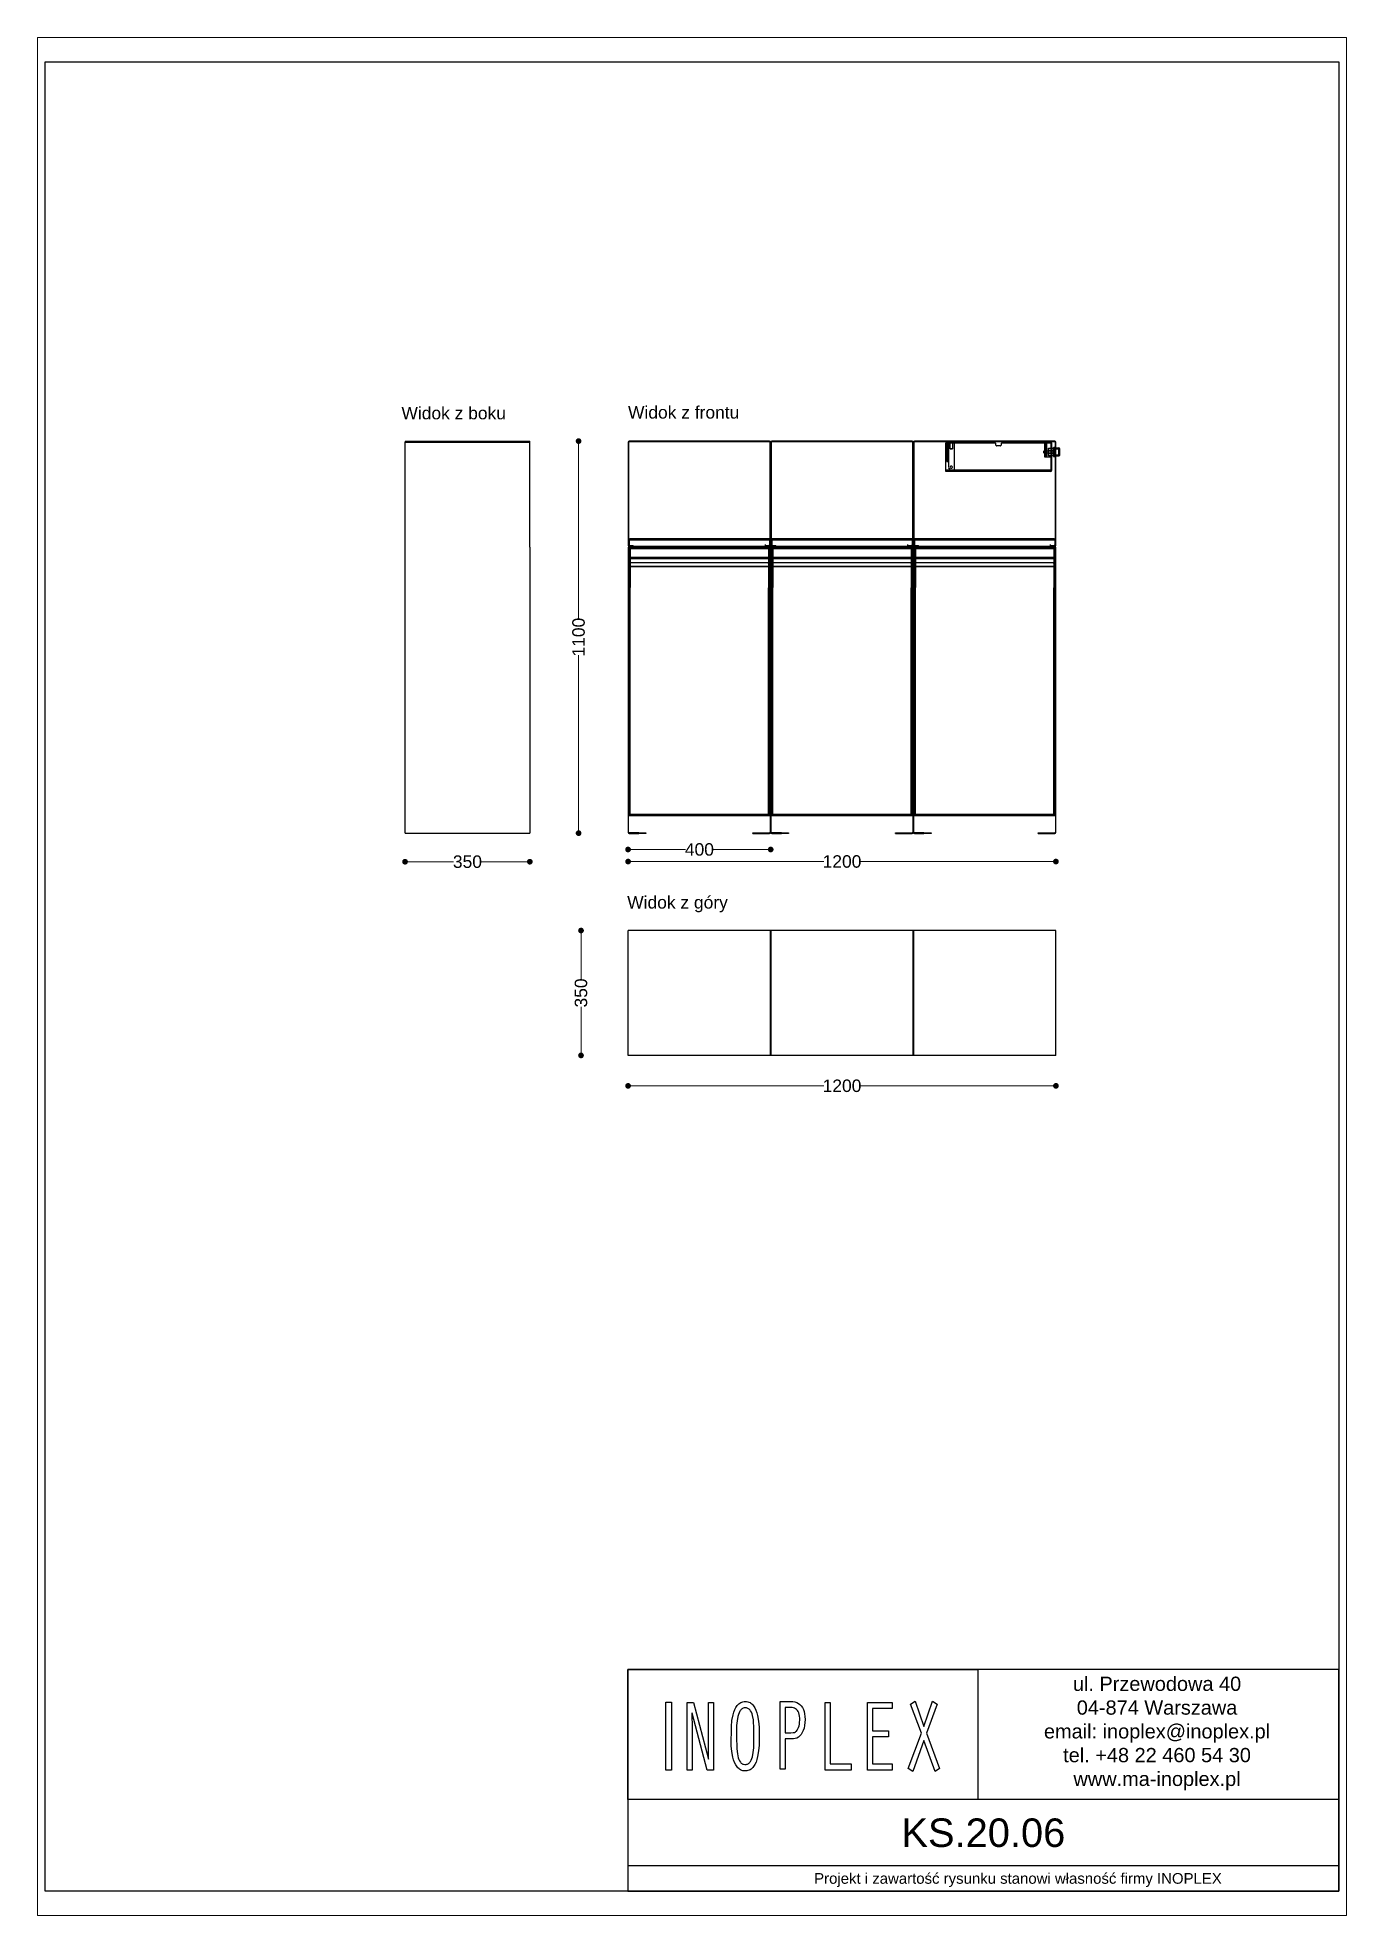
# Paper-space layout 'Układ1' of a CAD drawing. Header units: millimetres. Extents: x 1 to 201, y 2 to 289.
# The model-space entities are those that its viewports show. They can reach past a viewport. Long polylines and large blocks are cut down to what shows.
import ezdxf

# ---------------------------------------------------------------- set-up
doc = ezdxf.new("R2010")
doc.units = ezdxf.units.MM
doc.header["$LTSCALE"] = 3
for name, color, linetype in [('DomyÅ›lny', 7, 'Continuous'), ('Hidden_lines', 7, 'Continuous'), ('Level_1', 7, 'Continuous')]:
    doc.layers.add(name, color=color, linetype=linetype)
doc.styles.get("Standard").update_dxf_attribs({"font": 'arial.ttf'})
doc.dimstyles.new('MATEUSZ', dxfattribs={"dimtxt": 35, "dimasz": 16, "dimexe": 0.18, "dimexo": 0.0625, "dimgap": 0.09, "dimtad": 0, "dimdec": 0, "dimdsep": 46, "dimtxsty": 'Standard', "dimblk": 'DOT', "dimcen": 0.09, "dimse1": 1, "dimse2": 1, "dimadec": 0, "dimazin": 0, "dimtfac": 1, "dimtdec": 0, "dimtofl": 0, "dimtmove": 0, "dimatfit": 3, "dimfxl": 1, "dimtolj": 1, "dimtzin": 0, "dimlwd": 9, "dimlwe": 9, "dimarcsym": 0})

psp = doc.layouts.new('Układ1')

msp = doc.modelspace()

# ---------------------------------------------------------------- texts
for s, p in [('Widok z boku', (11365.6, 28681.7)), ('Widok z frontu', (12001.2, 28683.8)), ('Widok z góry', (11998.9, 27309.1))]:
    msp.add_text(s, height=34.962).set_placement(p)
at = {"attachment_point": 5}
for s, width, gutter_width, heights, insert, char_height in [('ul. Przewodowa 40\\P04-874 Warszawa\\Pemail: inoplex@inoplex.pl\\Ptel. +48 22 460 54 30\\Pwww.ma-inoplex.pl', 1019.877, 1, [432.7], (13485.1, 24994.8), 40), ('KS.20.06', 1993.625, 1, [0], (12997.9, 24715.8), 80), ('\\pxqc;Projekt i zawartość rysunku stanowi własność firmy INOPLEX ', 1800.088, 12.5, [70.5], (13095, 24583.6), 30)]:
    msp.add_mtext_dynamic_manual_height_columns(s, width=width, gutter_width=gutter_width, heights=heights, dxfattribs=dict(at, insert=insert, char_height=char_height))

# ---------------------------------------------------------------- blocks, each defined once
blk = doc.blocks.new('logo inoplex techniczne')
at = {"layer": 'DomyÅ›lny'}
for points in [[(-66.02, 24.77, 0), (-63.31, 24.77, 0), (-63.31, -0.1, 0), (-66.02, -0.1, 0)], [(-55.75, 24.71, 0), (-52.64, 24.71, 0), (-45.3, 3.93, 0), (-45.23, 4, 0), (-45.34, 9.52, 0), (-45.34, 24.71, 0), (-42.86, 24.71, 0), (-42.86, 0, 0), (-45.97, 0, 0), (-53.3, 20.82, 0), (-53.38, 20.74, 0), (-53.27, 15.15, 0), (-53.27, 0, 0), (-55.75, 0, 0)], [(-20.58, 12.37, 0), (-20.67, 9.09, 0), (-20.91, 7.01, 0), (-21.38, 4.89, 0), (-21.74, 3.87, 0), (-22.18, 2.91, 0), (-22.73, 2.03, 0), (-23.38, 1.25, 0), (-23.76, 0.91, 0), (-24.16, 0.61, 0), (-24.6, 0.34, 0), (-25.07, 0.11, 0), (-25.58, -0.07, 0), (-26.13, -0.21, 0), (-26.71, -0.3, 0), (-27.33, -0.33, 0), (-27.97, -0.31, 0), (-28.57, -0.24, 0), (-29.13, -0.12, 0), (-29.65, 0.05, 0), (-30.14, 0.26, 0), (-30.59, 0.51, 0), (-31.01, 0.8, 0), (-31.39, 1.13, 0), (-32.07, 1.88, 0), (-32.63, 2.73, 0), (-33.09, 3.67, 0), (-33.45, 4.68, 0), (-33.94, 6.78, 0), (-34.19, 8.87, 0), (-34.15, 15.92, 0), (-33.88, 18.05, 0), (-33.36, 20.15, 0), (-32.99, 21.14, 0), (-32.52, 22.06, 0), (-31.96, 22.89, 0), (-31.3, 23.62, 0), (-30.92, 23.94, 0), (-30.52, 24.22, 0), (-30.08, 24.46, 0), (-29.61, 24.67, 0), (-29.1, 24.83, 0), (-28.56, 24.95, 0), (-27.99, 25.02, 0), (-26.75, 25.01, 0), (-26.16, 24.92, 0), (-25.61, 24.79, 0), (-25.1, 24.61, 0), (-24.62, 24.39, 0), (-24.18, 24.13, 0), (-23.77, 23.83, 0), (-23.4, 23.49, 0), (-22.74, 22.73, 0), (-22.19, 21.86, 0), (-21.74, 20.91, 0), (-21.39, 19.9, 0), (-20.91, 17.79, 0), (-20.67, 15.71, 0)], [(-31.69, 12.37, 0), (-31.5, 7.78, 0), (-31.22, 5.96, 0), (-30.79, 4.47, 0), (-30.5, 3.86, 0), (-30.17, 3.33, 0), (-29.79, 2.88, 0), (-29.58, 2.69, 0), (-29.35, 2.53, 0), (-29.11, 2.38, 0), (-28.86, 2.26, 0), (-28.59, 2.16, 0), (-28.3, 2.09, 0), (-27.68, 2.01, 0), (-26.95, 2.03, 0), (-26.59, 2.09, 0), (-26.26, 2.18, 0), (-25.95, 2.3, 0), (-25.66, 2.45, 0), (-25.39, 2.62, 0), (-25.15, 2.83, 0), (-24.92, 3.06, 0), (-24.51, 3.58, 0), (-24.18, 4.19, 0), (-23.9, 4.87, 0), (-23.51, 6.39, 0), (-23.29, 8.07, 0), (-23.19, 14.97, 0), (-23.47, 18.39, 0), (-23.84, 19.89, 0), (-24.11, 20.55, 0), (-24.43, 21.14, 0), (-24.83, 21.65, 0), (-25.05, 21.87, 0), (-25.29, 22.07, 0), (-25.56, 22.24, 0), (-25.84, 22.39, 0), (-26.15, 22.51, 0), (-26.48, 22.6, 0), (-26.83, 22.67, 0), (-27.21, 22.7, 0), (-27.61, 22.7, 0), (-27.99, 22.67, 0), (-28.35, 22.6, 0), (-28.68, 22.49, 0), (-28.99, 22.35, 0), (-29.28, 22.19, 0), (-29.54, 21.99, 0), (-29.79, 21.76, 0), (-30.02, 21.52, 0), (-30.41, 20.95, 0), (-30.74, 20.3, 0), (-31.01, 19.58, 0), (-31.38, 18, 0), (-31.59, 16.32, 0)], [(-8.01, 0.35, 0), (-10.49, 0.35, 0), (-10.49, 25.06, 0), (-6.41, 25.06, 0), (-4.32, 25.03, 0), (-3.3, 24.91, 0), (-2.38, 24.68, 0), (-1.54, 24.36, 0), (-0.8, 23.94, 0), (-0.15, 23.43, 0), (0.41, 22.83, 0), (0.87, 22.13, 0), (1.23, 21.35, 0), (1.49, 20.48, 0), (1.64, 19.52, 0), (1.69, 18.48, 0), (1.63, 17.32, 0), (1.46, 16.25, 0), (1.18, 15.29, 0), (0.8, 14.42, 0), (0.33, 13.66, 0), (-0.22, 13, 0), (-0.85, 12.45, 0), (-1.54, 12.01, 0), (-2.3, 11.68, 0), (-3.12, 11.46, 0), (-3.98, 11.36, 0), (-8.01, 11.35, 0)], [(-8.01, 13.58, 0), (-5.3, 13.6, 0), (-4.02, 13.65, 0), (-3.47, 13.77, 0), (-2.97, 13.96, 0), (-2.73, 14.09, 0), (-2.52, 14.24, 0), (-2.12, 14.59, 0), (-1.77, 15.02, 0), (-1.48, 15.52, 0), (-1.25, 16.09, 0), (-1.07, 16.73, 0), (-0.96, 17.44, 0), (-0.91, 18.22, 0), (-0.92, 19, 0), (-1, 19.71, 0), (-1.15, 20.34, 0), (-1.37, 20.89, 0), (-1.66, 21.37, 0), (-2, 21.78, 0), (-2.41, 22.12, 0), (-2.88, 22.39, 0), (-3.41, 22.6, 0), (-3.99, 22.74, 0), (-4.62, 22.82, 0), (-8.01, 22.84, 0)], [(11.46, 24.71, 0), (13.94, 24.71, 0), (13.94, 2.22, 0), (24.09, 2.22, 0), (24.09, 0, 0), (11.46, 0, 0)], [(32.01, 24.71, 0), (44.04, 24.71, 0), (44.04, 22.48, 0), (34.49, 22.48, 0), (34.49, 14.33, 0), (42.38, 14.33, 0), (42.38, 12.11, 0), (34.49, 12.11, 0), (34.49, 2.22, 0), (44.04, 2.22, 0), (44.04, 0, 0), (32.01, 0, 0)], [(54.09, -0.48, 0), (51.87, 0.56, 0), (58.31, 13.45, 0), (53.02, 24.04, 0), (55.31, 25.19, 0), (59.54, 15.96, 0), (63.76, 25.19, 0), (66.05, 24.04, 0), (60.76, 13.45, 0), (67.2, 0.56, 0), (64.98, -0.48, 0), (59.57, 10.82, 0)]]:
    blk.add_polyline3d(points, close=True, dxfattribs=at)
blk = doc.blocks.new('_Dot')
at = {"color": 0, "linetype": 'ByBlock', "lineweight": -2}
blk.add_line((-0.5, 0), (-1, 0), dxfattribs=at)
at = {"color": 0, "linetype": 'ByBlock', "const_width": 0.5}
blk.add_lwpolyline([(-0.25, 0, 1), (0.25, 0, 1)], format="xyb", close=True, dxfattribs=at)
blk = doc.blocks.new('*D20')
at = {"color": 0, "lineweight": 9, "transparency": 16777216}
for p, q in [((11862.5, 28604.6), (11862.5, 28121.2)), ((11862.5, 27536.6), (11862.5, 28019.9))]:
    blk.add_line(p, q, dxfattribs=at)
at = {"layer": 'Defpoints', "color": 0, "transparency": 16777216}
for p in [(11726, 28620.6), (11725.7, 27520.6), (11862.5, 27520.6)]:
    blk.add_point(p, dxfattribs=at)
at = {"color": 0, "lineweight": 9, "transparency": 16777216, "xscale": 16, "yscale": 16, "zscale": 16}
for p, rotation in [((11862.5, 28620.6), 90), ((11862.5, 27520.6), 270)]:
    blk.add_blockref('_Dot', p, dxfattribs=dict(at, rotation=rotation))
at = {"color": 0, "transparency": 16777216, "insert": (11862.5, 28070.6), "char_height": 35, "attachment_point": 5, "rotation": 90}
blk.add_mtext('\\A1;1100', dxfattribs=at)
blk = doc.blocks.new('*D21')
at = {"color": 0, "lineweight": 9, "transparency": 16777216}
for p, q in [((11391.7, 27440.5), (11512, 27440.5)), ((11709.7, 27440.5), (11589.4, 27440.5))]:
    blk.add_line(p, q, dxfattribs=at)
at = {"layer": 'Defpoints', "color": 0, "transparency": 16777216}
for p in [(11375.7, 27520.6), (11725.7, 27520.6), (11725.7, 27440.5)]:
    blk.add_point(p, dxfattribs=at)
at = {"color": 0, "lineweight": 9, "transparency": 16777216, "xscale": 16, "yscale": 16, "zscale": 16, "rotation": 180}
blk.add_blockref('_Dot', (11375.7, 27440.5), dxfattribs=at)
at = {"color": 0, "lineweight": 9, "transparency": 16777216, "xscale": 16, "yscale": 16, "zscale": 16}
blk.add_blockref('_Dot', (11725.7, 27440.5), dxfattribs=at)
at = {"color": 0, "transparency": 16777216, "insert": (11550.7, 27440.5), "char_height": 35, "attachment_point": 5}
blk.add_mtext('\\A1;350', dxfattribs=at)
blk = doc.blocks.new('*D22')
at = {"color": 0, "lineweight": 9, "transparency": 16777216}
for p, q in [((12017.4, 27441), (12550.8, 27441)), ((13185.4, 27441), (12652.1, 27441))]:
    blk.add_line(p, q, dxfattribs=at)
at = {"layer": 'Defpoints', "color": 0, "transparency": 16777216}
for p in [(12001.4, 27523), (13201.4, 27523), (13201.4, 27441)]:
    blk.add_point(p, dxfattribs=at)
at = {"color": 0, "lineweight": 9, "transparency": 16777216, "xscale": 16, "yscale": 16, "zscale": 16, "rotation": 180}
blk.add_blockref('_Dot', (12001.4, 27441), dxfattribs=at)
at = {"color": 0, "lineweight": 9, "transparency": 16777216, "xscale": 16, "yscale": 16, "zscale": 16}
blk.add_blockref('_Dot', (13201.4, 27441), dxfattribs=at)
at = {"color": 0, "transparency": 16777216, "insert": (12601.4, 27441), "char_height": 35, "attachment_point": 5}
blk.add_mtext('\\A1;1200', dxfattribs=at)
blk = doc.blocks.new('*D23')
at = {"color": 0, "lineweight": 9, "transparency": 16777216}
for p, q in [((12017.4, 27474.8), (12162, 27474.8)), ((12385.4, 27474.8), (12240.8, 27474.8))]:
    blk.add_line(p, q, dxfattribs=at)
at = {"layer": 'Defpoints', "color": 0, "transparency": 16777216}
for p in [(12001.4, 27523), (12401.4, 27523), (12401.4, 27474.8)]:
    blk.add_point(p, dxfattribs=at)
at = {"color": 0, "lineweight": 9, "transparency": 16777216, "xscale": 16, "yscale": 16, "zscale": 16, "rotation": 180}
blk.add_blockref('_Dot', (12001.4, 27474.8), dxfattribs=at)
at = {"color": 0, "lineweight": 9, "transparency": 16777216, "xscale": 16, "yscale": 16, "zscale": 16}
blk.add_blockref('_Dot', (12401.4, 27474.8), dxfattribs=at)
at = {"color": 0, "transparency": 16777216, "insert": (12201.4, 27474.8), "char_height": 35, "attachment_point": 5}
blk.add_mtext('\\A1;400', dxfattribs=at)
blk = doc.blocks.new('*D24')
at = {"color": 0, "lineweight": 9, "transparency": 16777216}
for p, q in [((12017.4, 26811.7), (12550.8, 26811.7)), ((13185.4, 26811.7), (12652.1, 26811.7))]:
    blk.add_line(p, q, dxfattribs=at)
at = {"layer": 'Defpoints', "color": 0, "transparency": 16777216}
for p in [(12001.4, 26897.1), (13201.4, 26897.1), (13201.4, 26811.7)]:
    blk.add_point(p, dxfattribs=at)
at = {"color": 0, "lineweight": 9, "transparency": 16777216, "xscale": 16, "yscale": 16, "zscale": 16, "rotation": 180}
blk.add_blockref('_Dot', (12001.4, 26811.7), dxfattribs=at)
at = {"color": 0, "lineweight": 9, "transparency": 16777216, "xscale": 16, "yscale": 16, "zscale": 16}
blk.add_blockref('_Dot', (13201.4, 26811.7), dxfattribs=at)
at = {"color": 0, "transparency": 16777216, "insert": (12601.4, 26811.7), "char_height": 35, "attachment_point": 5}
blk.add_mtext('\\A1;1200', dxfattribs=at)
blk = doc.blocks.new('*D25')
at = {"color": 0, "lineweight": 9, "transparency": 16777216}
for p, q in [((11869.3, 27231.4), (11869.3, 27111)), ((11869.3, 26913.1), (11869.3, 27033.6))]:
    blk.add_line(p, q, dxfattribs=at)
at = {"layer": 'Defpoints', "color": 0, "transparency": 16777216}
for p in [(13201.3, 27247.4), (11869.3, 26897.1), (13201.4, 26897.1)]:
    blk.add_point(p, dxfattribs=at)
at = {"color": 0, "lineweight": 9, "transparency": 16777216, "xscale": 16, "yscale": 16, "zscale": 16}
for p, rotation in [((11869.3, 27247.4), 90), ((11869.3, 26897.1), 270)]:
    blk.add_blockref('_Dot', p, dxfattribs=dict(at, rotation=rotation))
at = {"color": 0, "transparency": 16777216, "insert": (11869.3, 27072.3), "char_height": 35, "attachment_point": 5, "rotation": 90}
blk.add_mtext('\\A1;350', dxfattribs=at)

# ---------------------------------------------------------------- dimensions: what is measured, and where the dimension line sits
for base, p1, p2, picture, middle in [((11862.5, 27520.6), (11726, 28620.6), (11725.7, 27520.6), '*D20', (11862.5, 28070.6)), ((11869.3, 26897.1), (13201.3, 27247.4), (13201.4, 26897.1), '*D25', (11869.3, 27072.3))]:
    dim = msp.add_linear_dim(base=base, p1=p1, p2=p2, angle=90, dimstyle='MATEUSZ')
    dim.commit()
    dim.dimension.update_dxf_attribs({"geometry": picture, "text_midpoint": middle})
for base, p1, p2, picture, middle in [((11725.7, 27440.5), (11375.7, 27520.6), (11725.7, 27520.6), '*D21', (11550.7, 27440.5)), ((13201.4, 27441), (12001.4, 27523), (13201.4, 27523), '*D22', (12601.4, 27441)), ((12401.4, 27474.8), (12001.4, 27523), (12401.4, 27523), '*D23', (12201.4, 27474.8)), ((13201.4, 26811.7), (12001.4, 26897.1), (13201.4, 26897.1), '*D24', (12601.4, 26811.7))]:
    dim = msp.add_linear_dim(base=base, p1=p1, p2=p2, dimstyle='MATEUSZ')
    dim.commit()
    dim.dimension.update_dxf_attribs({"geometry": picture, "text_midpoint": middle})

# ---------------------------------------------------------------- linework, layer by layer
for p, q in [((13995, 24809.6), (12194.9, 24809.6)), ((13994.7, 24623), (12001.1, 24623))]:
    msp.add_line(p, q)
for points in [[(10366.2, 24552.5), (10366.2, 29684.6), (13995, 29684.6), (13995, 24552.5)], [(12001.1, 24552.5), (13995, 24552.5), (13995, 25174.2), (12001.1, 25174.2)], [(12001.1, 25174.2), (12982.7, 25174.2), (12982.7, 24809.6), (12001.1, 24809.6)]]:
    msp.add_lwpolyline(points, close=True)
at = {"layer": 'Hidden_lines'}
for p, q in [((11375.7, 28619.1), (11726, 28619.1)), ((12895.9, 28563.5), (12895.9, 28614.4)), ((12897.4, 28614.4), (12897.4, 28563.5)), ((12900.1, 28614.4), (12900.1, 28563.5)), ((12903.9, 28617), (12903.9, 28618.5)), ((12904.1, 28617.5), (12904.1, 28618.5)), ((12904.9, 28598.5), (12904.9, 28615.5)), ((12910.9, 28615.5), (12910.9, 28598.5)), ((12911.7, 28618.5), (12911.7, 28617.5)), ((12911.9, 28618.5), (12911.9, 28617)), ((12915.9, 28615.5), (12915.9, 28539.5)), ((13072.3, 28618.5), (13072.3, 28620)), ((13072.4, 28620), (13072.4, 28618.5)), ((13081.3, 28620), (13081.3, 28618.5)), ((13094.1, 28618.5), (13094.1, 28620)), ((13094.4, 28620), (13094.4, 28618.5)), ((13102.9, 28620), (13102.9, 28618.5)), ((13111.5, 28620), (13111.5, 28618.5)), ((13113.3, 28620), (13113.3, 28618.5)), ((13113.9, 28618.5), (13113.9, 28620)), ((13114.7, 28620), (13114.7, 28618.5)), ((13116.9, 28620), (13116.9, 28618.5)), ((13117.6, 28620), (13117.6, 28618.5)), ((13125.2, 28618.5), (13125.2, 28620)), ((13126, 28618.5), (13126, 28620)), ((13128.2, 28620), (13128.2, 28618.5)), ((13128.9, 28620), (13128.9, 28618.5)), ((13129.6, 28620), (13129.6, 28618.5)), ((13131.4, 28620), (13131.4, 28618.5)), ((13140, 28620), (13140, 28618.5)), ((13148.4, 28620), (13148.4, 28618.5)), ((13148.7, 28620), (13148.7, 28618.5)), ((13161.6, 28620), (13161.6, 28618.5)), ((13170.4, 28620), (13170.4, 28618.5)), ((13170.4, 28575.5), (13170.4, 28615.5)), ((13170.5, 28620), (13170.5, 28618.5)), ((13171.9, 28615.5), (13171.9, 28575.5)), ((13174.6, 28615.5), (13174.6, 28575.5)), ((12900.1, 28563.5), (12900.1, 28546.1)), ((13167.4, 28592.5), (13168.4, 28593.5)), ((13168.4, 28586.5), (13167.4, 28587.5)), ((13168.4, 28593.5), (13198.4, 28593.5)), ((13198.4, 28586.5), (13168.4, 28586.5)), ((13170.4, 28596), (13171.9, 28596)), ((13171.9, 28584), (13170.4, 28584)), ((13170.6, 28584), (13170.7, 28584)), ((13188.4, 28575.5), (13174.6, 28575.5)), ((13180.4, 28600.5), (13189.9, 28600.5)), ((13180.4, 28594.4), (13189.9, 28594.4)), ((13180.4, 28585.6), (13180.4, 28594.4)), ((13180.4, 28593.8), (13197.4, 28593.8)), ((13197.4, 28586.3), (13180.4, 28586.3)), ((13189.9, 28585.6), (13180.4, 28585.6)), ((13189.9, 28579.5), (13180.4, 28579.5)), ((13189.9, 28575.5), (13188.4, 28575.5)), ((13194.9, 28599.3), (13198.9, 28599.3)), ((13198.9, 28580.7), (13194.9, 28580.7)), ((13201.4, 28585.6), (13195, 28585.6)), ((13195.2, 28600.5), (13201.4, 28600.5)), ((13195.2, 28594.4), (13201.4, 28594.4)), ((13201.4, 28579.5), (13195.2, 28579.5)), ((13195.4, 28601), (13198.4, 28601)), ((13198.4, 28600.2), (13195.4, 28600.2)), ((13195.4, 28588.7), (13198.4, 28588.7)), ((13198.4, 28587.4), (13195.4, 28587.4)), ((13195.4, 28577.7), (13198.4, 28577.7)), ((13197.4, 28599.3), (13211.4, 28599.3)), ((13211.4, 28580.8), (13197.4, 28580.8)), ((13198.4, 28599), (13211.4, 28599)), ((13211.4, 28581), (13198.4, 28581)), ((13198.9, 28600.8), (13200.4, 28600.8)), ((13200.4, 28579.3), (13198.9, 28579.3)), ((13209.4, 28598.3), (13211.4, 28598.3)), ((13209.4, 28598.1), (13211.4, 28598.1)), ((13211.4, 28596), (13209.4, 28596)), ((13211.4, 28584), (13209.4, 28584)), ((13211.4, 28582), (13209.4, 28582)), ((13211.4, 28581.8), (13209.4, 28581.8)), ((12892.9, 28537), (13185.8, 28537)), ((12005.9, 28345), (12396.9, 28345)), ((12073.9, 28346.5), (12073.9, 28345)), ((12088.9, 28345), (12088.9, 28346.5)), ((12313.9, 28346.5), (12313.9, 28345)), ((12328.9, 28346.5), (12328.9, 28345)), ((12405.9, 28345), (12796.9, 28345)), ((12473.9, 28346.5), (12473.9, 28345)), ((12488.9, 28345), (12488.9, 28346.5)), ((12713.9, 28346.5), (12713.9, 28345)), ((12728.9, 28346.5), (12728.9, 28345)), ((12805.9, 28345), (13196.9, 28345)), ((12873.9, 28346.5), (12873.9, 28345)), ((12888.9, 28345), (12888.9, 28346.5)), ((13113.9, 28346.5), (13113.9, 28345)), ((13128.9, 28346.5), (13128.9, 28345)), ((12016.4, 28325), (12004.4, 28325)), ((12005.9, 28318.5), (12004.4, 28318.5)), ((12004.4, 28292.3), (12398.4, 28292.3)), ((12004.4, 28292.3), (12398.4, 28292.3)), ((12004.4, 28292.3), (12398.4, 28292.3)), ((12004.4, 28292.3), (12398.4, 28292.3)), ((12016.4, 28323.5), (12004.8, 28323.5)), ((12398.1, 28323), (12004.8, 28323)), ((12016.8, 28323), (12004.8, 28323)), ((12005.9, 28328), (12015.9, 28328)), ((12005.9, 28210.8), (12005.9, 28293.8)), ((12007.4, 28320), (12007.4, 28321.5)), ((12007.4, 28293.8), (12007.4, 28210.2)), ((12015.9, 28326.5), (12015.9, 28328)), ((12016.4, 28325), (12016.4, 28323.5)), ((12016.8, 28323), (12016.8, 28321.5)), ((12386.1, 28321.5), (12386.1, 28323)), ((12398.1, 28323), (12386.1, 28323)), ((12386.4, 28323.5), (12386.4, 28330.9)), ((12397.3, 28325), (12386.4, 28325)), ((12386.4, 28325), (12386.4, 28323.5)), ((12396.9, 28323.5), (12386.4, 28323.5)), ((12386.9, 28328), (12396.9, 28328)), ((12386.9, 28326.5), (12386.9, 28328)), ((12395.4, 28320), (12395.4, 28321.5)), ((12395.4, 28293.8), (12395.4, 28210.2)), ((12398.4, 28318.5), (12396.9, 28318.5)), ((12396.9, 28210.8), (12396.9, 28293.8)), ((12416.4, 28325), (12404.4, 28325)), ((12416.4, 28323.5), (12404.4, 28323.5)), ((12405.9, 28318.5), (12404.4, 28318.5)), ((12404.4, 28292.3), (12798.4, 28292.3)), ((12404.4, 28292.3), (12798.4, 28292.3)), ((12404.4, 28292.3), (12798.4, 28292.3)), ((12404.4, 28292.3), (12798.4, 28292.3)), ((12798.1, 28323), (12404.8, 28323)), ((12416.8, 28323), (12404.8, 28323)), ((12405.9, 28328), (12415.9, 28328)), ((12405.9, 28210.8), (12405.9, 28293.8)), ((12407.4, 28320), (12407.4, 28321.5)), ((12407.4, 28293.8), (12407.4, 28210.2)), ((12415.9, 28326.5), (12415.9, 28328)), ((12416.4, 28325), (12416.4, 28323.5)), ((12416.8, 28323), (12416.8, 28321.5)), ((12786.1, 28321.5), (12786.1, 28323)), ((12798.1, 28323), (12786.1, 28323)), ((12786.4, 28323.5), (12786.4, 28330.9)), ((12798.4, 28325), (12786.4, 28325)), ((12786.4, 28325), (12786.4, 28323.5)), ((12797.1, 28323.5), (12786.4, 28323.5)), ((12786.9, 28328), (12796.9, 28328)), ((12786.9, 28326.5), (12786.9, 28328)), ((12795.4, 28320), (12795.4, 28321.5)), ((12795.4, 28293.8), (12795.4, 28210.2)), ((12798.4, 28318.5), (12796.9, 28318.5)), ((12796.9, 28210.8), (12796.9, 28293.8)), ((12816.4, 28325), (12804.4, 28325)), ((12805.9, 28318.5), (12804.4, 28318.5)), ((12804.4, 28292.3), (13198.4, 28292.3)), ((12804.4, 28292.3), (13198.4, 28292.3)), ((12804.4, 28292.3), (13198.4, 28292.3)), ((12804.4, 28292.3), (13198.4, 28292.3)), ((12816.4, 28323.5), (12804.8, 28323.5)), ((13198.1, 28323), (12804.8, 28323)), ((12816.8, 28323), (12804.8, 28323)), ((12805.9, 28328), (12815.9, 28328)), ((12805.9, 28210.8), (12805.9, 28293.8)), ((12807.4, 28320), (12807.4, 28321.5)), ((12807.4, 28293.8), (12807.4, 28210.2)), ((12815.9, 28326.5), (12815.9, 28328)), ((12816.4, 28325), (12816.4, 28323.5)), ((12816.8, 28323), (12816.8, 28321.5)), ((13186.1, 28321.5), (13186.1, 28323)), ((13198.1, 28323), (13186.1, 28323)), ((13186.4, 28323.5), (13186.4, 28330.9)), ((13197.3, 28325), (13186.4, 28325)), ((13186.4, 28325), (13186.4, 28323.5)), ((13196.9, 28323.5), (13186.4, 28323.5)), ((13186.9, 28328), (13196.9, 28328)), ((13186.9, 28326.5), (13186.9, 28328)), ((13195.4, 28320), (13195.4, 28321.5)), ((13195.4, 28293.8), (13195.4, 28210.2)), ((13198.4, 28318.5), (13196.9, 28318.5)), ((13196.9, 28210.8), (13196.9, 28293.8)), ((12005.9, 28268.2), (12004.4, 28268.2)), ((12005.9, 28268.2), (12004.4, 28268.2)), ((12005.9, 28268.2), (12004.4, 28268.2)), ((12005.9, 28268.2), (12004.4, 28268.2)), ((12398.4, 28268), (12004.4, 28268)), ((12398.4, 28268), (12004.4, 28268)), ((12398.4, 28268), (12004.4, 28268)), ((12398.4, 28268), (12004.4, 28268)), ((12005.9, 28268.2), (12005.9, 28210.8)), ((12005.9, 28211.2), (12005.9, 28268.2)), ((12005.9, 28268.2), (12005.9, 28210.8)), ((12005.9, 28211.2), (12005.9, 28268.2)), ((12005.9, 28268.2), (12005.9, 28210.8)), ((12005.9, 28211.2), (12005.9, 28268.2)), ((12005.9, 28268.2), (12005.9, 28210.8)), ((12005.9, 28211.2), (12005.9, 28268.2)), ((12396.9, 28210.8), (12396.9, 28268.2)), ((12396.9, 28268.2), (12398.4, 28268.2)), ((12396.9, 28211.2), (12396.9, 28268.2)), ((12396.9, 28268.2), (12398.4, 28268.2)), ((12396.9, 28211.2), (12396.9, 28268.2)), ((12396.9, 28210.8), (12396.9, 28268.2)), ((12396.9, 28211.2), (12396.9, 28268.2)), ((12396.9, 28210.8), (12396.9, 28268.2)), ((12396.9, 28211.2), (12396.9, 28268.2)), ((12396.9, 28268.2), (12398.4, 28268.2)), ((12396.9, 28210.8), (12396.9, 28268.2)), ((12396.9, 28268.2), (12398.4, 28268.2)), ((12405.9, 28268.2), (12404.4, 28268.2)), ((12405.9, 28268.2), (12404.4, 28268.2)), ((12405.9, 28268.2), (12404.4, 28268.2)), ((12405.9, 28268.2), (12404.4, 28268.2)), ((12798.4, 28268), (12404.4, 28268)), ((12798.4, 28268), (12404.4, 28268)), ((12798.4, 28268), (12404.4, 28268)), ((12798.4, 28268), (12404.4, 28268)), ((12405.9, 28268.2), (12405.9, 28210.8)), ((12405.9, 28211.2), (12405.9, 28268.2)), ((12405.9, 28211.2), (12405.9, 28268.2)), ((12405.9, 28268.2), (12405.9, 28210.8)), ((12405.9, 28268.2), (12405.9, 28210.8)), ((12405.9, 28211.2), (12405.9, 28268.2)), ((12405.9, 28268.2), (12405.9, 28210.8)), ((12405.9, 28211.2), (12405.9, 28268.2)), ((12796.9, 28210.8), (12796.9, 28268.2)), ((12796.9, 28268.2), (12798.4, 28268.2)), ((12796.9, 28211.2), (12796.9, 28268.2)), ((12796.9, 28268.2), (12798.4, 28268.2)), ((12796.9, 28211.2), (12796.9, 28268.2)), ((12796.9, 28210.8), (12796.9, 28268.2)), ((12796.9, 28211.2), (12796.9, 28268.2)), ((12796.9, 28210.8), (12796.9, 28268.2)), ((12796.9, 28210.8), (12796.9, 28268.2)), ((12796.9, 28268.2), (12798.4, 28268.2)), ((12796.9, 28211.2), (12796.9, 28268.2)), ((12796.9, 28268.2), (12798.4, 28268.2)), ((12805.9, 28268.2), (12804.4, 28268.2)), ((12805.9, 28268.2), (12804.4, 28268.2)), ((12805.9, 28268.2), (12804.4, 28268.2)), ((12805.9, 28268.2), (12804.4, 28268.2)), ((13198.4, 28268), (12804.4, 28268)), ((13198.4, 28268), (12804.4, 28268)), ((13198.4, 28268), (12804.4, 28268)), ((13198.4, 28268), (12804.4, 28268)), ((12805.9, 28268.2), (12805.9, 28210.8)), ((12805.9, 28211.2), (12805.9, 28268.2)), ((12805.9, 28268.2), (12805.9, 28210.8)), ((12805.9, 28211.2), (12805.9, 28268.2)), ((12805.9, 28268.2), (12805.9, 28210.8)), ((12805.9, 28211.2), (12805.9, 28268.2)), ((12805.9, 28268.2), (12805.9, 28210.8)), ((12805.9, 28211.2), (12805.9, 28268.2)), ((13196.9, 28211.2), (13196.9, 28268.2)), ((13196.9, 28268.2), (13198.4, 28268.2)), ((13196.9, 28210.8), (13196.9, 28268.2)), ((13196.9, 28268.2), (13198.4, 28268.2)), ((13196.9, 28211.2), (13196.9, 28268.2)), ((13196.9, 28210.8), (13196.9, 28268.2)), ((13196.9, 28210.8), (13196.9, 28268.2)), ((13196.9, 28268.2), (13198.4, 28268.2)), ((13196.9, 28211.2), (13196.9, 28268.2)), ((13196.9, 28268.2), (13198.4, 28268.2)), ((13196.9, 28211.2), (13196.9, 28268.2)), ((13196.9, 28210.8), (13196.9, 28268.2)), ((12005.9, 27573), (12005.9, 28209.1)), ((12005.9, 27573), (12005.9, 28209.1)), ((12005.9, 27573), (12005.9, 28209.1)), ((12005.9, 27573), (12005.9, 28209.1)), ((12396.9, 28209.1), (12396.9, 27573)), ((12396.9, 28209.1), (12396.9, 27573)), ((12396.9, 28209.1), (12396.9, 27573)), ((12396.9, 28209.1), (12396.9, 27573)), ((12405.9, 27573), (12405.9, 28209.1)), ((12405.9, 27573), (12405.9, 28209.1)), ((12405.9, 27573), (12405.9, 28209.1)), ((12405.9, 27573), (12405.9, 28209.1)), ((12796.9, 28209.1), (12796.9, 27573)), ((12796.9, 28209.1), (12796.9, 27573)), ((12796.9, 28209.1), (12796.9, 27573)), ((12796.9, 28209.1), (12796.9, 27573)), ((12805.9, 27573), (12805.9, 28209.1)), ((12805.9, 27573), (12805.9, 28209.1)), ((12805.9, 27573), (12805.9, 28209.1)), ((12805.9, 27573), (12805.9, 28209.1)), ((13196.9, 28209.1), (13196.9, 27573)), ((13196.9, 28209.1), (13196.9, 27573)), ((13196.9, 28209.1), (13196.9, 27573)), ((13196.9, 28209.1), (13196.9, 27573)), ((12004.4, 27586.9), (12005.9, 27586.9)), ((12004.4, 27586.9), (12005.9, 27586.9)), ((12004.4, 27586.9), (12005.9, 27586.9)), ((12004.4, 27586.9), (12005.9, 27586.9)), ((12005.9, 27585), (12004.4, 27585)), ((12005.9, 27585), (12004.4, 27585)), ((12005.9, 27585), (12004.4, 27585)), ((12005.9, 27585), (12004.4, 27585)), ((12005.9, 27579.8), (12004.4, 27579.8)), ((12005.9, 27579.8), (12004.4, 27579.8)), ((12004.4, 27576.3), (12005.9, 27576.3)), ((12004.4, 27576.3), (12005.9, 27576.3)), ((12004.4, 27576.3), (12005.9, 27576.3)), ((12004.4, 27576.3), (12005.9, 27576.3)), ((12006.3, 27571.5), (12006.3, 27570)), ((12007.4, 27571.5), (12395.4, 27571.5)), ((12007.4, 27571.5), (12395.4, 27571.5)), ((12007.4, 27571.5), (12395.4, 27571.5)), ((12007.4, 27571.5), (12395.4, 27571.5)), ((12396.6, 27570), (12396.6, 27571.5)), ((12396.9, 27586.9), (12398.4, 27586.9)), ((12396.9, 27586.9), (12398.4, 27586.9)), ((12396.9, 27586.9), (12398.4, 27586.9)), ((12396.9, 27586.9), (12398.4, 27586.9)), ((12398.4, 27585), (12396.9, 27585)), ((12398.4, 27585), (12396.9, 27585)), ((12398.4, 27585), (12396.9, 27585)), ((12398.4, 27585), (12396.9, 27585)), ((12398.4, 27579.8), (12396.9, 27579.8)), ((12398.4, 27579.8), (12396.9, 27579.8)), ((12396.9, 27576.3), (12398.4, 27576.3)), ((12396.9, 27576.3), (12398.4, 27576.3)), ((12396.9, 27576.3), (12398.4, 27576.3)), ((12396.9, 27576.3), (12398.4, 27576.3)), ((12404.4, 27586.9), (12405.9, 27586.9)), ((12404.4, 27586.9), (12405.9, 27586.9)), ((12404.4, 27586.9), (12405.9, 27586.9)), ((12404.4, 27586.9), (12405.9, 27586.9)), ((12405.9, 27585), (12404.4, 27585)), ((12405.9, 27585), (12404.4, 27585)), ((12405.9, 27585), (12404.4, 27585)), ((12405.9, 27585), (12404.4, 27585)), ((12405.9, 27579.8), (12404.4, 27579.8)), ((12405.9, 27579.8), (12404.4, 27579.8)), ((12404.4, 27576.3), (12405.9, 27576.3)), ((12404.4, 27576.3), (12405.9, 27576.3)), ((12404.4, 27576.3), (12405.9, 27576.3)), ((12404.4, 27576.3), (12405.9, 27576.3)), ((12406.3, 27571.5), (12406.3, 27570)), ((12407.4, 27571.5), (12795.4, 27571.5)), ((12407.4, 27571.5), (12795.4, 27571.5)), ((12407.4, 27571.5), (12795.4, 27571.5)), ((12407.4, 27571.5), (12795.4, 27571.5)), ((12796.6, 27570), (12796.6, 27571.5)), ((12796.9, 27586.9), (12798.4, 27586.9)), ((12796.9, 27586.9), (12798.4, 27586.9)), ((12796.9, 27586.9), (12798.4, 27586.9)), ((12796.9, 27586.9), (12798.4, 27586.9)), ((12798.4, 27585), (12796.9, 27585)), ((12798.4, 27585), (12796.9, 27585)), ((12798.4, 27585), (12796.9, 27585)), ((12798.4, 27585), (12796.9, 27585)), ((12798.4, 27579.8), (12796.9, 27579.8)), ((12798.4, 27579.8), (12796.9, 27579.8)), ((12796.9, 27576.3), (12798.4, 27576.3)), ((12796.9, 27576.3), (12798.4, 27576.3)), ((12796.9, 27576.3), (12798.4, 27576.3)), ((12796.9, 27576.3), (12798.4, 27576.3)), ((12804.4, 27586.9), (12805.9, 27586.9)), ((12804.4, 27586.9), (12805.9, 27586.9)), ((12804.4, 27586.9), (12805.9, 27586.9)), ((12804.4, 27586.9), (12805.9, 27586.9)), ((12805.9, 27585), (12804.4, 27585)), ((12805.9, 27585), (12804.4, 27585)), ((12805.9, 27585), (12804.4, 27585)), ((12805.9, 27585), (12804.4, 27585)), ((12805.9, 27579.8), (12804.4, 27579.8)), ((12805.9, 27579.8), (12804.4, 27579.8)), ((12804.4, 27576.3), (12805.9, 27576.3)), ((12804.4, 27576.3), (12805.9, 27576.3)), ((12804.4, 27576.3), (12805.9, 27576.3)), ((12804.4, 27576.3), (12805.9, 27576.3)), ((12806.3, 27571.5), (12806.3, 27570)), ((12807.4, 27571.5), (13195.4, 27571.5)), ((12807.4, 27571.5), (13195.4, 27571.5)), ((12807.4, 27571.5), (13195.4, 27571.5)), ((12807.4, 27571.5), (13195.4, 27571.5)), ((13196.6, 27570), (13196.6, 27571.5)), ((13196.9, 27586.9), (13198.4, 27586.9)), ((13196.9, 27586.9), (13198.4, 27586.9)), ((13196.9, 27586.9), (13198.4, 27586.9)), ((13196.9, 27586.9), (13198.4, 27586.9)), ((13198.4, 27585), (13196.9, 27585)), ((13198.4, 27585), (13196.9, 27585)), ((13198.4, 27585), (13196.9, 27585)), ((13198.4, 27585), (13196.9, 27585)), ((13198.4, 27579.8), (13196.9, 27579.8)), ((13198.4, 27579.8), (13196.9, 27579.8)), ((13196.9, 27576.3), (13198.4, 27576.3)), ((13196.9, 27576.3), (13198.4, 27576.3)), ((13196.9, 27576.3), (13198.4, 27576.3)), ((13196.9, 27576.3), (13198.4, 27576.3)), ((12020.4, 27520), (12020.4, 27521.5)), ((12032.4, 27521.5), (12032.4, 27520)), ((12370.4, 27520), (12370.4, 27521.5)), ((12382.4, 27521.5), (12382.4, 27520)), ((12420.4, 27520), (12420.4, 27521.5)), ((12432.4, 27521.5), (12432.4, 27520)), ((12770.4, 27520), (12770.4, 27521.5)), ((12782.4, 27521.5), (12782.4, 27520)), ((12820.4, 27520), (12820.4, 27521.5)), ((12832.4, 27521.5), (12832.4, 27520)), ((13170.4, 27520), (13170.4, 27521.5)), ((13182.4, 27521.5), (13182.4, 27520))]:
    msp.add_line(p, q, dxfattribs=at)
for points in [[(12895.9, 28614.4, 0), (12895.9, 28614.4, 0), (12895.9, 28614.4, 0), (12895.9, 28614.4, 0), (12895.9, 28614.4, 0), (12895.9, 28614.4, 0), (12895.9, 28614.4, 0), (12895.9, 28614.4, 0), (12895.9, 28614.4, 0), (12895.9, 28614.4, 0), (12895.9, 28614.4, 0), (12895.9, 28614.4, 0), (12895.9, 28614.4, 0), (12895.9, 28614.4, 0), (12895.9, 28614.4, 0), (12896, 28614.4, 0), (12896.1, 28614.4, 0), (12897.4, 28614.4, 0)], [(12897.4, 28614.4, 0), (12900.1, 28614.4, 0)], [(12895.9, 28563.5, 0), (12895.9, 28563.5, 0), (12895.9, 28563.5, 0), (12895.9, 28563.5, 0), (12895.9, 28563.5, 0), (12895.9, 28563.5, 0), (12895.9, 28563.5, 0), (12895.9, 28563.5, 0), (12895.9, 28563.5, 0), (12895.9, 28563.5, 0), (12895.9, 28563.5, 0), (12895.9, 28563.5, 0), (12895.9, 28563.5, 0), (12896, 28563.5, 0), (12896, 28563.5, 0), (12896.4, 28563.5, 0), (12900.1, 28563.5, 0)], [(13174.6, 28575.5, 0), (13170.4, 28575.5, 0)], [(13194.9, 28599.2, 0), (13194.9, 28579.6, 0)], [(13195.4, 28588.7, 0), (13195, 28594.4, 0), (13195.4, 28600.2, 0)], [(13195.4, 28577.7, 0), (13195, 28582.6, 0), (13195.4, 28587.4, 0)], [(13195.4, 28600.6, 0), (13195.4, 28601, 0)], [(13195.4, 28587.4, 0), (13195.4, 28588.7, 0)], [(13195.4, 28577.3, 0), (13195.4, 28577.7, 0)], [(13198.4, 28602.8, 0), (13198.6, 28602.6, 0), (13198.8, 28602.3, 0), (13198.8, 28602.2, 0), (13198.8, 28602.1, 0), (13198.8, 28602, 0), (13198.9, 28601.9, 0), (13198.8, 28601.8, 0), (13198.8, 28601.7, 0), (13198.8, 28601.6, 0), (13198.8, 28601.5, 0), (13198.7, 28601.4, 0), (13198.6, 28601.2, 0), (13198.4, 28601, 0)], [(13198.4, 28601, 0), (13198.4, 28600.6, 0)], [(13198.4, 28600.2, 0), (13198.9, 28594.4, 0), (13198.4, 28588.7, 0)], [(13198.4, 28587.4, 0), (13198.9, 28582.6, 0), (13198.4, 28577.7, 0)], [(13198.4, 28577.7, 0), (13198.4, 28577.3, 0)], [(13198.9, 28598.1, 0), (13198.9, 28590, 0)], [(13198.9, 28590, 0), (13198.9, 28581.3, 0)], [(13209.8, 28578.5, 0), (13209.8, 28578.5, 0), (13209.8, 28578.5, 0), (13209.8, 28578.5, 0), (13209.8, 28578.5, 0), (13209.8, 28578.5, 0), (13209.8, 28578.5, 0), (13209.8, 28578.5, 0), (13209.8, 28578.5, 0), (13209.8, 28578.5, 0), (13209.8, 28578.5, 0), (13209.8, 28578.5, 0), (13209.8, 28578.5, 0), (13209.8, 28578.6, 0), (13209.8, 28578.9, 0), (13209.8, 28579.9, 0), (13209.8, 28601.5, 0)]]:
    msp.add_polyline3d(points, dxfattribs=at)
for points in [[(12907.9, 28617.5, 0), (12911.7, 28617.5, 0), (12907.9, 28617.5, 0), (12904.1, 28617.5, 0)], [(12907.9, 28617.5, 0), (12910.9, 28617.5, 0), (12907.9, 28617.5, 0), (12904.9, 28617.5, 0)], [(12907.9, 28598.5, 0), (12910.9, 28598.5, 0), (12907.9, 28598.5, 0), (12904.9, 28598.5, 0)], [(13167.4, 28590, 0), (13167.4, 28592.5, 0)], [(13167.4, 28590, 0), (13167.4, 28587.5, 0)], [(13168.4, 28590, 0), (13168.4, 28593.5, 0)], [(13168.4, 28590, 0), (13168.4, 28586.5, 0)], [(13180.4, 28594.4, 0), (13180.4, 28600.5, 0)], [(13180.4, 28585.6, 0), (13180.4, 28579.5, 0)], [(13197.4, 28590, 0), (13197.4, 28580.8, 0), (13197.4, 28590, 0), (13197.4, 28599.3, 0)], [(13197.4, 28590, 0), (13197.4, 28586.3, 0), (13197.4, 28590, 0), (13197.4, 28593.8, 0)], [(13198.4, 28590, 0), (13198.4, 28599, 0)], [(13198.4, 28590, 0), (13198.4, 28581, 0)], [(13200.4, 28590, 0), (13200.4, 28603.5, 0)], [(13200.4, 28590, 0), (13200.4, 28576.5, 0)], [(13209.4, 28590, 0), (13209.4, 28598.3, 0)], [(13209.4, 28590, 0), (13209.4, 28598.1, 0)], [(13209.4, 28590, 0), (13209.4, 28582, 0)], [(13209.4, 28590, 0), (13209.4, 28581.8, 0)]]:
    msp.add_polyline3d(points, close=True, dxfattribs=at)
for centre, radius, start, end in [((12900.1, 28614.4), 4.13, 164.1209, 180), ((12907.9, 28547.5), 8, 190.3432, 270), ((12907.9, 28547.5), 3.25, 146.5382, 168.0823), ((12907.9, 28547.5), 3.25, 194.1588, 234.7883), ((12907.9, 28547.5), 3.25, 119.9028, 141.6326), ((12907.9, 28547.5), 3.25, 239.893, 270), ((12907.9, 28547.5), 3.25, 90, 111.8383), ((12907.9, 28547.5), 3.25, 61.2073, 90), ((12907.9, 28547.5), 3.25, 270, 295.9952), ((12907.9, 28547.5), 3.25, 298.8238, 329.3513), ((12907.9, 28547.5), 3.25, 25.7014, 56.2074), ((12907.9, 28547.5), 3.25, 334.6735, 6.2896)]:
    msp.add_arc(centre, radius, start, end, dxfattribs=at)
at = {"layer": 'Level_1'}
for p, q in [((11375.7, 28620.6), (11726, 28620.6)), ((11375.7, 28322.6), (11375.7, 28617.6)), ((11375.7, 28617.6), (11726, 28617.6)), ((11725.7, 28322.6), (11726, 28617.6)), ((12001.4, 28617), (12001.4, 28328)), ((12002.9, 28617), (12002.9, 28328)), ((12398.4, 28620), (12004.4, 28620)), ((12398.4, 28618.5), (12004.4, 28618.5)), ((12399.9, 28328), (12399.9, 28617)), ((12401.4, 28617), (12401.4, 28328)), ((12401.4, 28328), (12401.4, 28617)), ((12402.9, 28617), (12402.9, 28328)), ((12798.4, 28620), (12404.4, 28620)), ((12798.4, 28618.5), (12404.4, 28618.5)), ((12799.9, 28328), (12799.9, 28617)), ((12801.4, 28328), (12801.4, 28617)), ((12801.4, 28617), (12801.4, 28328)), ((12802.9, 28617), (12802.9, 28328)), ((13198.4, 28620), (12804.4, 28620)), ((13198.4, 28618.5), (12804.4, 28618.5)), ((12892.9, 28615.5), (13030.8, 28615.5)), ((12892.9, 28539.7), (12892.9, 28615.5)), ((12900.1, 28618.5), (12900.1, 28617)), ((12900.1, 28617), (12915.9, 28617)), ((12900.1, 28616.3), (12900.1, 28614.4)), ((12900.1, 28616.3), (12915.9, 28616.3)), ((12904.9, 28615.5), (12904.9, 28617.5)), ((12910.9, 28617.5), (12910.9, 28615.5)), ((12915.9, 28617), (12915.9, 28618.5)), ((13032.8, 28609.5), (13032.8, 28613.5)), ((13047.8, 28613.5), (13047.8, 28609.5)), ((13049.8, 28615.5), (13187.7, 28615.5)), ((13174.6, 28615.5), (13188.4, 28615.5)), ((13187.7, 28615.5), (13187.7, 28539.7)), ((13188.4, 28539.7), (13188.4, 28615.5)), ((13188.4, 28615.5), (13189.9, 28615.5)), ((13189.9, 28539.7), (13189.9, 28615.5)), ((13199.9, 28328), (13199.9, 28617)), ((13201.4, 28328), (13201.4, 28617)), ((13045.8, 28607.5), (13034.8, 28607.5)), ((13189.9, 28600.5), (13195.2, 28600.5)), ((13189.9, 28594.4), (13195.2, 28594.4)), ((13195, 28585.6), (13189.9, 28585.6)), ((13195.2, 28579.5), (13189.9, 28579.5)), ((13194.9, 28601.8), (13195, 28602.2)), ((13195, 28577.9), (13194.9, 28578.3)), ((13198.4, 28602.8), (13195.4, 28602.8)), ((13195.4, 28602.3), (13198.4, 28602.3)), ((13198.4, 28592.6), (13195.4, 28592.6)), ((13195.4, 28591.4), (13198.4, 28591.4)), ((13198.4, 28579.9), (13195.4, 28579.9)), ((13195.4, 28579.1), (13198.4, 28579.1)), ((13198.4, 28577.3), (13195.4, 28577.3)), ((13198.9, 28603.5), (13200.4, 28603.5)), ((13200.4, 28576.5), (13198.9, 28576.5)), ((13201.4, 28603), (13209.8, 28601.5)), ((13209.8, 28578.5), (13201.4, 28577)), ((12892.9, 28539.7), (13185.8, 28539.7)), ((12892.9, 28535.5), (12892.9, 28537)), ((13185.8, 28535.5), (12892.9, 28535.5)), ((13187.7, 28539.7), (13185.8, 28539.7)), ((13185.8, 28537), (13185.8, 28535.5)), ((13188.4, 28539.7), (13189.9, 28539.7)), ((12005.9, 28345), (12005.9, 28346.5)), ((12396.9, 28346.5), (12005.9, 28346.5)), ((12396.9, 28345), (12396.9, 28346.5)), ((12796.9, 28346.5), (12405.9, 28346.5)), ((12405.9, 28345), (12405.9, 28346.5)), ((12796.9, 28345), (12796.9, 28346.5)), ((12805.9, 28345), (12805.9, 28346.5)), ((13196.9, 28346.5), (12805.9, 28346.5)), ((13196.9, 28345), (13196.9, 28346.5)), ((11375.7, 27523.6), (11375.7, 28322.6)), ((11725.7, 28322.6), (11725.7, 27523.6)), ((12001.4, 28322), (12001.4, 27523)), ((12002.9, 28343.5), (12004.4, 28343.5)), ((12004.4, 28329.5), (12002.9, 28329.5)), ((12002.9, 28329.5), (12004.4, 28329.5)), ((12002.9, 27523), (12002.9, 28322)), ((12004.4, 28343.5), (12004.4, 28329.5)), ((12004.4, 28326.5), (12016.4, 28326.5)), ((12004.4, 28323.5), (12004.4, 28325)), ((12004.4, 28325), (12016.4, 28325)), ((12005.9, 28319.7), (12004.4, 28319.7)), ((12004.4, 28319.7), (12004.4, 28174.7)), ((12398.4, 28293.8), (12004.4, 28293.8)), ((12398.4, 28293.8), (12004.4, 28293.8)), ((12398.4, 28293.8), (12004.4, 28293.8)), ((12398.4, 28293.8), (12004.4, 28293.8)), ((12004.8, 28343.5), (12004.8, 28324.5)), ((12005.9, 28343.5), (12004.8, 28343.5)), ((12398.1, 28324.5), (12004.8, 28324.5)), ((12004.8, 28321.5), (12398.1, 28321.5)), ((12004.8, 28321.5), (12016.8, 28321.5)), ((12005.9, 28343.5), (12396.9, 28343.5)), ((12005.9, 28293.8), (12005.9, 28319.7)), ((12006.3, 28321.5), (12006.3, 28320)), ((12396.6, 28320), (12006.3, 28320)), ((12007.4, 28318.5), (12007.4, 28293.8)), ((12395.4, 28318.5), (12007.4, 28318.5)), ((12016.4, 28325), (12016.4, 28326.5)), ((12398.1, 28321.5), (12386.1, 28321.5)), ((12386.4, 28326.5), (12398.4, 28326.5)), ((12386.4, 28326.5), (12386.4, 28325)), ((12386.4, 28325), (12398.4, 28325)), ((12395.4, 28318.5), (12395.4, 28293.8)), ((12396.6, 28321.5), (12396.6, 28320)), ((12396.9, 28343.5), (12398.1, 28343.5)), ((12398.4, 28323.5), (12396.9, 28323.5)), ((12396.9, 28293.8), (12396.9, 28319.7)), ((12398.4, 28319.7), (12396.9, 28319.7)), ((12398.4, 28325), (12397.3, 28325)), ((12398.1, 28343.5), (12398.1, 28324.5)), ((12398.4, 28343.5), (12398.4, 28329.5)), ((12399.9, 28343.5), (12398.4, 28343.5)), ((12398.4, 28329.5), (12399.9, 28329.5)), ((12399.9, 28329.5), (12398.4, 28329.5)), ((12398.4, 28325), (12398.4, 28323.5)), ((12398.4, 28175), (12398.4, 28319.7)), ((12399.9, 28322), (12399.9, 27523)), ((12401.4, 28322), (12401.4, 27523)), ((12401.4, 27523), (12401.4, 28322)), ((12402.9, 28343.5), (12404.4, 28343.5)), ((12404.4, 28329.5), (12402.9, 28329.5)), ((12402.9, 28329.5), (12404.4, 28329.5)), ((12402.9, 27523), (12402.9, 28322)), ((12404.4, 28343.5), (12404.4, 28329.5)), ((12404.4, 28326.5), (12416.4, 28326.5)), ((12404.4, 28323.5), (12404.4, 28325)), ((12404.4, 28325), (12416.4, 28325)), ((12405.9, 28319.7), (12404.4, 28319.7)), ((12404.4, 28319.7), (12404.4, 28174.7)), ((12798.4, 28293.8), (12404.4, 28293.8)), ((12798.4, 28293.8), (12404.4, 28293.8)), ((12798.4, 28293.8), (12404.4, 28293.8)), ((12798.4, 28293.8), (12404.4, 28293.8)), ((12405.9, 28343.5), (12404.8, 28343.5)), ((12404.8, 28343.5), (12404.8, 28324.5)), ((12798.1, 28324.5), (12404.8, 28324.5)), ((12404.8, 28321.5), (12798.1, 28321.5)), ((12404.8, 28321.5), (12416.8, 28321.5)), ((12405.9, 28343.5), (12796.9, 28343.5)), ((12405.9, 28293.8), (12405.9, 28319.7)), ((12406.3, 28321.5), (12406.3, 28320)), ((12796.6, 28320), (12406.3, 28320)), ((12407.4, 28318.5), (12407.4, 28293.8)), ((12795.4, 28318.5), (12407.4, 28318.5)), ((12416.4, 28325), (12416.4, 28326.5)), ((12798.1, 28321.5), (12786.1, 28321.5)), ((12786.4, 28326.5), (12798.4, 28326.5)), ((12786.4, 28326.5), (12786.4, 28325)), ((12786.4, 28325), (12798.4, 28325)), ((12795.4, 28318.5), (12795.4, 28293.8)), ((12796.6, 28321.5), (12796.6, 28320)), ((12796.9, 28343.5), (12798.1, 28343.5)), ((12796.9, 28293.8), (12796.9, 28319.7)), ((12798.4, 28319.7), (12796.9, 28319.7)), ((12798.4, 28323.5), (12797.1, 28323.5)), ((12798.1, 28343.5), (12798.1, 28324.5)), ((12799.9, 28343.5), (12798.4, 28343.5)), ((12798.4, 28343.5), (12798.4, 28329.5)), ((12798.4, 28329.5), (12799.9, 28329.5)), ((12799.9, 28329.5), (12798.4, 28329.5)), ((12798.4, 28325), (12798.4, 28323.5)), ((12798.4, 28175), (12798.4, 28319.7)), ((12799.9, 28322), (12799.9, 27523)), ((12801.4, 28322), (12801.4, 27523)), ((12801.4, 27523), (12801.4, 28322)), ((12802.9, 28343.5), (12804.4, 28343.5)), ((12802.9, 28329.5), (12804.4, 28329.5)), ((12804.4, 28329.5), (12802.9, 28329.5)), ((12802.9, 27523), (12802.9, 28322)), ((12804.4, 28343.5), (12804.4, 28329.5)), ((12804.4, 28326.5), (12816.4, 28326.5)), ((12804.4, 28323.5), (12804.4, 28325)), ((12804.4, 28325), (12816.4, 28325)), ((12804.4, 28319.7), (12804.4, 28174.7)), ((12805.9, 28319.7), (12804.4, 28319.7)), ((13198.4, 28293.8), (12804.4, 28293.8)), ((13198.4, 28293.8), (12804.4, 28293.8)), ((13198.4, 28293.8), (12804.4, 28293.8)), ((13198.4, 28293.8), (12804.4, 28293.8)), ((12804.8, 28343.5), (12804.8, 28324.5)), ((12805.9, 28343.5), (12804.8, 28343.5)), ((13198.1, 28324.5), (12804.8, 28324.5)), ((12804.8, 28321.5), (12816.8, 28321.5)), ((12804.8, 28321.5), (13198.1, 28321.5)), ((12805.9, 28343.5), (13196.9, 28343.5)), ((12805.9, 28293.8), (12805.9, 28319.7)), ((12806.3, 28321.5), (12806.3, 28320)), ((13196.6, 28320), (12806.3, 28320)), ((12807.4, 28318.5), (12807.4, 28293.8)), ((13195.4, 28318.5), (12807.4, 28318.5)), ((12816.4, 28325), (12816.4, 28326.5)), ((13198.1, 28321.5), (13186.1, 28321.5)), ((13186.4, 28326.5), (13198.4, 28326.5)), ((13186.4, 28326.5), (13186.4, 28325)), ((13186.4, 28325), (13198.4, 28325)), ((13195.4, 28318.5), (13195.4, 28293.8)), ((13196.6, 28321.5), (13196.6, 28320)), ((13196.9, 28343.5), (13198.1, 28343.5)), ((13198.4, 28323.5), (13196.9, 28323.5)), ((13198.4, 28319.7), (13196.9, 28319.7)), ((13196.9, 28293.8), (13196.9, 28319.7)), ((13198.4, 28325), (13197.3, 28325)), ((13198.1, 28343.5), (13198.1, 28324.5)), ((13198.4, 28343.5), (13198.4, 28329.5)), ((13199.9, 28343.5), (13198.4, 28343.5)), ((13199.9, 28329.5), (13198.4, 28329.5)), ((13198.4, 28329.5), (13199.9, 28329.5)), ((13198.4, 28325), (13198.4, 28323.5)), ((13198.4, 28175), (13198.4, 28319.7)), ((13199.9, 28322), (13199.9, 27523)), ((13201.4, 27523), (13201.4, 28322)), ((12004.4, 28290.8), (12398.4, 28290.8)), ((12004.4, 28290.8), (12004.4, 28283.8)), ((12004.4, 28290.8), (12004.4, 28283.8)), ((12004.4, 28269.6), (12004.4, 28290.8)), ((12004.4, 28290.8), (12398.4, 28290.8)), ((12004.4, 28269.6), (12004.4, 28290.8)), ((12004.4, 28290.8), (12398.4, 28290.8)), ((12004.4, 28290.8), (12004.4, 28283.8)), ((12004.4, 28290.8), (12398.4, 28290.8)), ((12004.4, 28290.8), (12004.4, 28283.8)), ((12004.4, 28269.6), (12004.4, 28290.8)), ((12004.4, 28269.6), (12004.4, 28290.8)), ((12004.4, 28269.6), (12398.4, 28269.6)), ((12004.4, 28269.6), (12398.4, 28269.6)), ((12004.4, 28269.6), (12398.4, 28269.6)), ((12004.4, 28269.6), (12398.4, 28269.6)), ((12004.4, 28268.8), (12398.4, 28268.8)), ((12004.4, 28210.8), (12004.4, 28268.8)), ((12004.4, 28268), (12004.4, 28268.8)), ((12004.4, 28268.8), (12398.4, 28268.8)), ((12004.4, 28268.8), (12398.4, 28268.8)), ((12004.4, 28268), (12004.4, 28268.8)), ((12004.4, 28210.8), (12004.4, 28268.8)), ((12004.4, 28268), (12004.4, 28268.8)), ((12004.4, 28268.8), (12398.4, 28268.8)), ((12004.4, 28210.8), (12004.4, 28268.8)), ((12004.4, 28210.8), (12004.4, 28268.8)), ((12004.4, 28268), (12004.4, 28268.8)), ((12004.4, 28210), (12004.4, 28268)), ((12004.4, 28210), (12004.4, 28268)), ((12004.4, 28210), (12004.4, 28268)), ((12004.4, 28210), (12004.4, 28268)), ((12393.4, 28278.8), (12009.4, 28278.8)), ((12393.4, 28278.8), (12009.4, 28278.8)), ((12393.4, 28278.8), (12009.4, 28278.8)), ((12393.4, 28278.8), (12009.4, 28278.8)), ((12398.4, 28283.8), (12398.4, 28290.8)), ((12398.4, 28283.8), (12398.4, 28290.8)), ((12398.4, 28269.6), (12398.4, 28290.8)), ((12398.4, 28269.6), (12398.4, 28290.8)), ((12398.4, 28283.8), (12398.4, 28290.8)), ((12398.4, 28283.8), (12398.4, 28290.8)), ((12398.4, 28269.6), (12398.4, 28290.8)), ((12398.4, 28269.6), (12398.4, 28290.8)), ((12398.4, 28268.8), (12398.4, 28210.8)), ((12398.4, 28268.8), (12398.4, 28268)), ((12398.4, 28268.8), (12398.4, 28210.8)), ((12398.4, 28268.8), (12398.4, 28268)), ((12398.4, 28268.8), (12398.4, 28210.8)), ((12398.4, 28268.8), (12398.4, 28268)), ((12398.4, 28268.8), (12398.4, 28210.8)), ((12398.4, 28268.8), (12398.4, 28268)), ((12398.4, 28268), (12398.4, 28210)), ((12398.4, 28268), (12398.4, 28210)), ((12398.4, 28268), (12398.4, 28210)), ((12398.4, 28268), (12398.4, 28210)), ((12404.4, 28290.8), (12798.4, 28290.8)), ((12404.4, 28269.6), (12404.4, 28290.8)), ((12404.4, 28290.8), (12798.4, 28290.8)), ((12404.4, 28290.8), (12404.4, 28283.8)), ((12404.4, 28290.8), (12404.4, 28283.8)), ((12404.4, 28269.6), (12404.4, 28290.8)), ((12404.4, 28290.8), (12798.4, 28290.8)), ((12404.4, 28290.8), (12404.4, 28283.8)), ((12404.4, 28290.8), (12798.4, 28290.8)), ((12404.4, 28290.8), (12404.4, 28283.8)), ((12404.4, 28269.6), (12404.4, 28290.8)), ((12404.4, 28269.6), (12404.4, 28290.8)), ((12404.4, 28269.6), (12798.4, 28269.6)), ((12404.4, 28269.6), (12798.4, 28269.6)), ((12404.4, 28269.6), (12798.4, 28269.6)), ((12404.4, 28269.6), (12798.4, 28269.6)), ((12404.4, 28268.8), (12798.4, 28268.8)), ((12404.4, 28268.8), (12798.4, 28268.8)), ((12404.4, 28210.8), (12404.4, 28268.8)), ((12404.4, 28268), (12404.4, 28268.8)), ((12404.4, 28268.8), (12798.4, 28268.8)), ((12404.4, 28210.8), (12404.4, 28268.8)), ((12404.4, 28268), (12404.4, 28268.8)), ((12404.4, 28268), (12404.4, 28268.8)), ((12404.4, 28268.8), (12798.4, 28268.8)), ((12404.4, 28210.8), (12404.4, 28268.8)), ((12404.4, 28210.8), (12404.4, 28268.8)), ((12404.4, 28268), (12404.4, 28268.8)), ((12404.4, 28210), (12404.4, 28268)), ((12404.4, 28210), (12404.4, 28268)), ((12404.4, 28210), (12404.4, 28268)), ((12404.4, 28210), (12404.4, 28268)), ((12793.4, 28278.8), (12409.4, 28278.8)), ((12793.4, 28278.8), (12409.4, 28278.8)), ((12793.4, 28278.8), (12409.4, 28278.8)), ((12793.4, 28278.8), (12409.4, 28278.8)), ((12798.4, 28269.6), (12798.4, 28290.8)), ((12798.4, 28283.8), (12798.4, 28290.8)), ((12798.4, 28283.8), (12798.4, 28290.8)), ((12798.4, 28269.6), (12798.4, 28290.8)), ((12798.4, 28283.8), (12798.4, 28290.8)), ((12798.4, 28283.8), (12798.4, 28290.8)), ((12798.4, 28269.6), (12798.4, 28290.8)), ((12798.4, 28269.6), (12798.4, 28290.8)), ((12798.4, 28268.8), (12798.4, 28268)), ((12798.4, 28268.8), (12798.4, 28210.8)), ((12798.4, 28268.8), (12798.4, 28210.8)), ((12798.4, 28268.8), (12798.4, 28268)), ((12798.4, 28268.8), (12798.4, 28210.8)), ((12798.4, 28268.8), (12798.4, 28268)), ((12798.4, 28268.8), (12798.4, 28210.8)), ((12798.4, 28268.8), (12798.4, 28268)), ((12798.4, 28268), (12798.4, 28210)), ((12798.4, 28268), (12798.4, 28210)), ((12798.4, 28268), (12798.4, 28210)), ((12798.4, 28268), (12798.4, 28210)), ((12804.4, 28269.6), (12804.4, 28290.8)), ((12804.4, 28290.8), (13198.4, 28290.8)), ((12804.4, 28290.8), (12804.4, 28283.8)), ((12804.4, 28290.8), (12804.4, 28283.8)), ((12804.4, 28269.6), (12804.4, 28290.8)), ((12804.4, 28290.8), (13198.4, 28290.8)), ((12804.4, 28269.6), (12804.4, 28290.8)), ((12804.4, 28290.8), (13198.4, 28290.8)), ((12804.4, 28290.8), (12804.4, 28283.8)), ((12804.4, 28290.8), (12804.4, 28283.8)), ((12804.4, 28290.8), (13198.4, 28290.8)), ((12804.4, 28269.6), (12804.4, 28290.8)), ((12804.4, 28269.6), (13198.4, 28269.6)), ((12804.4, 28269.6), (13198.4, 28269.6)), ((12804.4, 28269.6), (13198.4, 28269.6)), ((12804.4, 28269.6), (13198.4, 28269.6)), ((12804.4, 28210.8), (12804.4, 28268.8)), ((12804.4, 28268), (12804.4, 28268.8)), ((12804.4, 28268.8), (13198.4, 28268.8)), ((12804.4, 28268.8), (13198.4, 28268.8)), ((12804.4, 28210.8), (12804.4, 28268.8)), ((12804.4, 28268), (12804.4, 28268.8)), ((12804.4, 28268.8), (13198.4, 28268.8)), ((12804.4, 28210.8), (12804.4, 28268.8)), ((12804.4, 28268), (12804.4, 28268.8)), ((12804.4, 28268), (12804.4, 28268.8)), ((12804.4, 28268.8), (13198.4, 28268.8)), ((12804.4, 28210.8), (12804.4, 28268.8)), ((12804.4, 28210), (12804.4, 28268)), ((12804.4, 28210), (12804.4, 28268)), ((12804.4, 28210), (12804.4, 28268)), ((12804.4, 28210), (12804.4, 28268)), ((13193.4, 28278.8), (12809.4, 28278.8)), ((13193.4, 28278.8), (12809.4, 28278.8)), ((13193.4, 28278.8), (12809.4, 28278.8)), ((13193.4, 28278.8), (12809.4, 28278.8)), ((13198.4, 28269.6), (13198.4, 28290.8)), ((13198.4, 28269.6), (13198.4, 28290.8)), ((13198.4, 28283.8), (13198.4, 28290.8)), ((13198.4, 28283.8), (13198.4, 28290.8)), ((13198.4, 28269.6), (13198.4, 28290.8)), ((13198.4, 28283.8), (13198.4, 28290.8)), ((13198.4, 28283.8), (13198.4, 28290.8)), ((13198.4, 28269.6), (13198.4, 28290.8)), ((13198.4, 28268.8), (13198.4, 28268)), ((13198.4, 28268.8), (13198.4, 28210.8)), ((13198.4, 28268.8), (13198.4, 28268)), ((13198.4, 28268.8), (13198.4, 28210.8)), ((13198.4, 28268.8), (13198.4, 28268)), ((13198.4, 28268.8), (13198.4, 28268)), ((13198.4, 28268.8), (13198.4, 28210.8)), ((13198.4, 28268.8), (13198.4, 28210.8)), ((13198.4, 28268), (13198.4, 28210)), ((13198.4, 28268), (13198.4, 28210)), ((13198.4, 28268), (13198.4, 28210)), ((13198.4, 28268), (13198.4, 28210)), ((12004.4, 28209.1), (12004.4, 27573)), ((12004.4, 28209.1), (12004.4, 27573)), ((12004.4, 28209.1), (12004.4, 27573)), ((12004.4, 28209.1), (12004.4, 27573)), ((12007.4, 27573), (12007.4, 28209.1)), ((12007.4, 27573), (12007.4, 28209.1)), ((12007.4, 27573), (12007.4, 28209.1)), ((12007.4, 27573), (12007.4, 28209.1)), ((12395.4, 27573), (12395.4, 28209.1)), ((12395.4, 27573), (12395.4, 28209.1)), ((12395.4, 27573), (12395.4, 28209.1)), ((12395.4, 27573), (12395.4, 28209.1)), ((12398.4, 27573), (12398.4, 28209.1)), ((12398.4, 27573), (12398.4, 28209.1)), ((12398.4, 27573), (12398.4, 28209.1)), ((12398.4, 27573), (12398.4, 28209.1)), ((12404.4, 28209.1), (12404.4, 27573)), ((12404.4, 28209.1), (12404.4, 27573)), ((12404.4, 28209.1), (12404.4, 27573)), ((12404.4, 28209.1), (12404.4, 27573)), ((12407.4, 27573), (12407.4, 28209.1)), ((12407.4, 27573), (12407.4, 28209.1)), ((12407.4, 27573), (12407.4, 28209.1)), ((12407.4, 27573), (12407.4, 28209.1)), ((12795.4, 27573), (12795.4, 28209.1)), ((12795.4, 27573), (12795.4, 28209.1)), ((12795.4, 27573), (12795.4, 28209.1)), ((12795.4, 27573), (12795.4, 28209.1)), ((12798.4, 27573), (12798.4, 28209.1)), ((12798.4, 27573), (12798.4, 28209.1)), ((12798.4, 27573), (12798.4, 28209.1)), ((12798.4, 27573), (12798.4, 28209.1)), ((12804.4, 28209.1), (12804.4, 27573)), ((12804.4, 28209.1), (12804.4, 27573)), ((12804.4, 28209.1), (12804.4, 27573)), ((12804.4, 28209.1), (12804.4, 27573)), ((12807.4, 27573), (12807.4, 28209.1)), ((12807.4, 27573), (12807.4, 28209.1)), ((12807.4, 27573), (12807.4, 28209.1)), ((12807.4, 27573), (12807.4, 28209.1)), ((13195.4, 27573), (13195.4, 28209.1)), ((13195.4, 27573), (13195.4, 28209.1)), ((13195.4, 27573), (13195.4, 28209.1)), ((13195.4, 27573), (13195.4, 28209.1)), ((13198.4, 27573), (13198.4, 28209.1)), ((13198.4, 27573), (13198.4, 28209.1)), ((13198.4, 27573), (13198.4, 28209.1)), ((13198.4, 27573), (13198.4, 28209.1)), ((12004.4, 27573), (12004.4, 27571.9)), ((12004.4, 27573), (12004.4, 27571.9)), ((12004.4, 27573), (12004.4, 27571.9)), ((12004.4, 27573), (12004.4, 27571.9)), ((12005.9, 27571.9), (12004.4, 27571.9)), ((12005.9, 27571.9), (12004.4, 27571.9)), ((12005.9, 27571.9), (12004.4, 27571.9)), ((12005.9, 27571.9), (12004.4, 27571.9)), ((12007.4, 27571.5), (12004.4, 27571.5)), ((12004.4, 27571.5), (12004.4, 27570)), ((12004.4, 27571.5), (12004.4, 27570)), ((12007.4, 27571.5), (12004.4, 27571.5)), ((12007.4, 27571.5), (12004.4, 27571.5)), ((12004.4, 27571.5), (12004.4, 27570)), ((12007.4, 27571.5), (12004.4, 27571.5)), ((12004.4, 27571.5), (12004.4, 27570)), ((12004.4, 27570), (12007.4, 27570)), ((12004.4, 27570), (12007.4, 27570)), ((12004.4, 27570), (12007.4, 27570)), ((12004.4, 27570), (12007.4, 27570)), ((12005.9, 27573), (12005.9, 27571.9)), ((12005.9, 27573), (12005.9, 27571.9)), ((12005.9, 27573), (12005.9, 27571.9)), ((12005.9, 27573), (12005.9, 27571.9)), ((12395.4, 27573), (12007.4, 27573)), ((12395.4, 27573), (12007.4, 27573)), ((12395.4, 27573), (12007.4, 27573)), ((12395.4, 27573), (12007.4, 27573)), ((12007.4, 27570), (12395.4, 27570)), ((12007.4, 27570), (12395.4, 27570)), ((12007.4, 27570), (12395.4, 27570)), ((12007.4, 27570), (12395.4, 27570)), ((12398.4, 27571.5), (12395.4, 27571.5)), ((12398.4, 27571.5), (12395.4, 27571.5)), ((12398.4, 27571.5), (12395.4, 27571.5)), ((12398.4, 27571.5), (12395.4, 27571.5)), ((12395.4, 27570), (12398.4, 27570)), ((12395.4, 27570), (12398.4, 27570)), ((12395.4, 27570), (12398.4, 27570)), ((12395.4, 27570), (12398.4, 27570)), ((12396.9, 27571.9), (12396.9, 27573)), ((12398.4, 27573), (12396.9, 27573)), ((12398.4, 27573), (12396.9, 27573)), ((12396.9, 27571.9), (12396.9, 27573)), ((12396.9, 27571.9), (12396.9, 27573)), ((12396.9, 27571.9), (12396.9, 27573)), ((12398.4, 27573), (12396.9, 27573)), ((12398.4, 27573), (12396.9, 27573)), ((12396.9, 27571.9), (12398.4, 27571.9)), ((12396.9, 27571.9), (12398.4, 27571.9)), ((12396.9, 27571.9), (12398.4, 27571.9)), ((12396.9, 27571.9), (12398.4, 27571.9)), ((12398.4, 27573), (12398.4, 27571.9)), ((12398.4, 27573), (12398.4, 27571.9)), ((12398.4, 27573), (12398.4, 27571.9)), ((12398.4, 27573), (12398.4, 27571.9)), ((12398.4, 27570), (12398.4, 27571.5)), ((12398.4, 27570), (12398.4, 27571.5)), ((12398.4, 27570), (12398.4, 27571.5)), ((12398.4, 27570), (12398.4, 27571.5)), ((12404.4, 27573), (12404.4, 27571.9)), ((12404.4, 27573), (12404.4, 27571.9)), ((12404.4, 27573), (12404.4, 27571.9)), ((12404.4, 27573), (12404.4, 27571.9)), ((12405.9, 27571.9), (12404.4, 27571.9)), ((12405.9, 27571.9), (12404.4, 27571.9)), ((12405.9, 27571.9), (12404.4, 27571.9)), ((12405.9, 27571.9), (12404.4, 27571.9)), ((12407.4, 27571.5), (12404.4, 27571.5)), ((12404.4, 27571.5), (12404.4, 27570)), ((12404.4, 27571.5), (12404.4, 27570)), ((12407.4, 27571.5), (12404.4, 27571.5)), ((12407.4, 27571.5), (12404.4, 27571.5)), ((12404.4, 27571.5), (12404.4, 27570)), ((12407.4, 27571.5), (12404.4, 27571.5)), ((12404.4, 27571.5), (12404.4, 27570)), ((12404.4, 27570), (12407.4, 27570)), ((12404.4, 27570), (12407.4, 27570)), ((12404.4, 27570), (12407.4, 27570)), ((12404.4, 27570), (12407.4, 27570)), ((12405.9, 27573), (12405.9, 27571.9)), ((12405.9, 27573), (12405.9, 27571.9)), ((12405.9, 27573), (12405.9, 27571.9)), ((12405.9, 27573), (12405.9, 27571.9)), ((12795.4, 27573), (12407.4, 27573)), ((12795.4, 27573), (12407.4, 27573)), ((12795.4, 27573), (12407.4, 27573)), ((12795.4, 27573), (12407.4, 27573)), ((12407.4, 27570), (12795.4, 27570)), ((12407.4, 27570), (12795.4, 27570)), ((12407.4, 27570), (12795.4, 27570)), ((12407.4, 27570), (12795.4, 27570)), ((12798.4, 27571.5), (12795.4, 27571.5)), ((12798.4, 27571.5), (12795.4, 27571.5)), ((12798.4, 27571.5), (12795.4, 27571.5)), ((12798.4, 27571.5), (12795.4, 27571.5)), ((12795.4, 27570), (12798.4, 27570)), ((12795.4, 27570), (12798.4, 27570)), ((12795.4, 27570), (12798.4, 27570)), ((12795.4, 27570), (12798.4, 27570)), ((12796.9, 27571.9), (12796.9, 27573)), ((12796.9, 27571.9), (12796.9, 27573)), ((12796.9, 27571.9), (12796.9, 27573)), ((12796.9, 27571.9), (12796.9, 27573)), ((12796.9, 27571.9), (12798.4, 27571.9)), ((12796.9, 27571.9), (12798.4, 27571.9)), ((12796.9, 27571.9), (12798.4, 27571.9)), ((12796.9, 27571.9), (12798.4, 27571.9)), ((12798.4, 27573), (12798.4, 27571.9)), ((12798.4, 27573), (12798.4, 27571.9)), ((12798.4, 27573), (12798.4, 27571.9)), ((12798.4, 27573), (12798.4, 27571.9)), ((12798.4, 27570), (12798.4, 27571.5)), ((12798.4, 27570), (12798.4, 27571.5)), ((12798.4, 27570), (12798.4, 27571.5)), ((12798.4, 27570), (12798.4, 27571.5)), ((12804.4, 27573), (12804.4, 27571.9)), ((12804.4, 27573), (12804.4, 27571.9)), ((12804.4, 27573), (12804.4, 27571.9)), ((12804.4, 27573), (12804.4, 27571.9)), ((12805.9, 27571.9), (12804.4, 27571.9)), ((12805.9, 27571.9), (12804.4, 27571.9)), ((12805.9, 27571.9), (12804.4, 27571.9)), ((12805.9, 27571.9), (12804.4, 27571.9)), ((12804.4, 27571.5), (12804.4, 27570)), ((12807.4, 27571.5), (12804.4, 27571.5)), ((12804.4, 27571.5), (12804.4, 27570)), ((12807.4, 27571.5), (12804.4, 27571.5)), ((12807.4, 27571.5), (12804.4, 27571.5)), ((12804.4, 27571.5), (12804.4, 27570)), ((12804.4, 27571.5), (12804.4, 27570)), ((12807.4, 27571.5), (12804.4, 27571.5)), ((12804.4, 27570), (12807.4, 27570)), ((12804.4, 27570), (12807.4, 27570)), ((12804.4, 27570), (12807.4, 27570)), ((12804.4, 27570), (12807.4, 27570)), ((12805.9, 27573), (12805.9, 27571.9)), ((12805.9, 27573), (12805.9, 27571.9)), ((12805.9, 27573), (12805.9, 27571.9)), ((12805.9, 27573), (12805.9, 27571.9)), ((13195.4, 27573), (12807.4, 27573)), ((13195.4, 27573), (12807.4, 27573)), ((13195.4, 27573), (12807.4, 27573)), ((13195.4, 27573), (12807.4, 27573)), ((12807.4, 27570), (13195.4, 27570)), ((12807.4, 27570), (13195.4, 27570)), ((12807.4, 27570), (13195.4, 27570)), ((12807.4, 27570), (13195.4, 27570)), ((13198.4, 27571.5), (13195.4, 27571.5)), ((13198.4, 27571.5), (13195.4, 27571.5)), ((13198.4, 27571.5), (13195.4, 27571.5)), ((13198.4, 27571.5), (13195.4, 27571.5)), ((13195.4, 27570), (13198.4, 27570)), ((13195.4, 27570), (13198.4, 27570)), ((13195.4, 27570), (13198.4, 27570)), ((13195.4, 27570), (13198.4, 27570)), ((13196.9, 27571.9), (13196.9, 27573)), ((13198.4, 27573), (13196.9, 27573)), ((13198.4, 27573), (13196.9, 27573)), ((13196.9, 27571.9), (13196.9, 27573)), ((13196.9, 27571.9), (13196.9, 27573)), ((13198.4, 27573), (13196.9, 27573)), ((13198.4, 27573), (13196.9, 27573)), ((13196.9, 27571.9), (13196.9, 27573)), ((13196.9, 27571.9), (13198.4, 27571.9)), ((13196.9, 27571.9), (13198.4, 27571.9)), ((13196.9, 27571.9), (13198.4, 27571.9)), ((13196.9, 27571.9), (13198.4, 27571.9)), ((13198.4, 27573), (13198.4, 27571.9)), ((13198.4, 27573), (13198.4, 27571.9)), ((13198.4, 27573), (13198.4, 27571.9)), ((13198.4, 27573), (13198.4, 27571.9)), ((13198.4, 27570), (13198.4, 27571.5)), ((13198.4, 27570), (13198.4, 27571.5)), ((13198.4, 27570), (13198.4, 27571.5)), ((13198.4, 27570), (13198.4, 27571.5)), ((11375.7, 27520.6), (11725.7, 27520.6)), ((12031.4, 27521.5), (12004.4, 27521.5)), ((12004.4, 27520), (12031.4, 27520)), ((12031.4, 27520), (12031.4, 27521.5)), ((12045.6, 27521.5), (12045.6, 27520)), ((12051.4, 27521.5), (12051.4, 27520)), ((12351.4, 27520), (12351.4, 27521.5)), ((12357.3, 27520), (12357.3, 27521.5)), ((12371.4, 27521.5), (12398.4, 27521.5)), ((12371.4, 27521.5), (12371.4, 27520)), ((12371.4, 27520), (12398.4, 27520)), ((12431.4, 27521.5), (12404.4, 27521.5)), ((12404.4, 27520), (12431.4, 27520)), ((12431.4, 27520), (12431.4, 27521.5)), ((12445.6, 27521.5), (12445.6, 27520)), ((12451.4, 27521.5), (12451.4, 27520)), ((12751.4, 27520), (12751.4, 27521.5)), ((12757.3, 27520), (12757.3, 27521.5)), ((12771.4, 27521.5), (12798.4, 27521.5)), ((12771.4, 27521.5), (12771.4, 27520)), ((12771.4, 27520), (12798.4, 27520)), ((12831.4, 27521.5), (12804.4, 27521.5)), ((12804.4, 27520), (12831.4, 27520)), ((12831.4, 27520), (12831.4, 27521.5)), ((12845.6, 27521.5), (12845.6, 27520)), ((12851.4, 27521.5), (12851.4, 27520)), ((13151.4, 27520), (13151.4, 27521.5)), ((13157.3, 27520), (13157.3, 27521.5)), ((13171.4, 27521.5), (13198.4, 27521.5)), ((13171.4, 27521.5), (13171.4, 27520)), ((13171.4, 27520), (13198.4, 27520)), ((12001.4, 26897.1), (12001.4, 27247.4)), ((13201.4, 27247.4), (12004.4, 27247.4)), ((12399.9, 27247.4), (12399.9, 26897.1)), ((12401.4, 26897.1), (12401.4, 27247.4)), ((12402.9, 26897.1), (12402.9, 27247.4)), ((12799.9, 27247.4), (12799.9, 26897.1)), ((12801.4, 26897.1), (12801.4, 27247.4)), ((12802.9, 26897.1), (12802.9, 27247.4)), ((13201.4, 26897.1), (13201.4, 27247.4)), ((13201.4, 26897.1), (12001.4, 26897.1))]:
    msp.add_line(p, q, dxfattribs=at)
for points in [[(11375.7, 28620.6, 0), (11375.7, 28620.6, 0), (11375.7, 28620.6, 0), (11375.7, 28620.6, 0), (11375.7, 28620.6, 0), (11375.7, 28620.6, 0), (11375.7, 28620.6, 0), (11375.7, 28620.6, 0), (11375.7, 28620.6, 0), (11375.7, 28620.6, 0), (11375.7, 28620.6, 0), (11375.7, 28620.6, 0), (11375.7, 28620.6, 0), (11375.7, 28620.6, 0), (11375.7, 28620.6, 0), (11375.7, 28620.5, 0), (11375.7, 28620.2, 0), (11375.7, 28617.6, 0)], [(11726, 28617.6, 0), (11726, 28620.6, 0)], [(13194.9, 28579.6, 0), (13194.9, 28578.6, 0), (13194.9, 28578.3, 0), (13194.9, 28578.3, 0), (13194.9, 28578.3, 0), (13194.9, 28578.3, 0), (13194.9, 28578.3, 0), (13194.9, 28578.3, 0), (13194.9, 28578.3, 0), (13194.9, 28578.3, 0), (13194.9, 28578.3, 0), (13194.9, 28578.3, 0), (13194.9, 28578.3, 0), (13194.9, 28578.3, 0), (13194.9, 28578.3, 0), (13194.9, 28578.3, 0), (13194.9, 28578.3, 0), (13194.9, 28578.3, 0), (13194.9, 28578.3, 0), (13194.9, 28578.3, 0), (13194.9, 28578.3, 0), (13194.9, 28578.4, 0), (13194.9, 28579.7, 0), (13194.9, 28593.4, 0), (13194.9, 28600.9, 0), (13194.9, 28601.6, 0), (13194.9, 28601.8, 0), (13194.9, 28601.8, 0), (13194.9, 28601.8, 0), (13194.9, 28601.8, 0), (13194.9, 28601.8, 0), (13194.9, 28601.8, 0), (13194.9, 28601.8, 0), (13194.9, 28601.8, 0), (13194.9, 28601.8, 0), (13194.9, 28601.8, 0), (13194.9, 28601.8, 0), (13194.9, 28601.8, 0), (13194.9, 28601.8, 0), (13194.9, 28601.8, 0), (13194.9, 28601.8, 0), (13194.9, 28601.8, 0), (13194.9, 28601.6, 0), (13194.9, 28601.2, 0), (13194.9, 28600.1, 0)], [(13195.4, 28601, 0), (13195.2, 28601.2, 0), (13195.1, 28601.5, 0), (13195.1, 28601.6, 0), (13195, 28601.7, 0), (13195, 28601.8, 0), (13195, 28601.9, 0), (13195, 28602, 0), (13195, 28602.1, 0), (13195.1, 28602.2, 0), (13195.1, 28602.3, 0), (13195.2, 28602.4, 0), (13195.2, 28602.6, 0), (13195.4, 28602.8, 0)], [(13195.4, 28602.3, 0), (13195, 28597.5, 0), (13195.4, 28592.6, 0)], [(13195.4, 28591.4, 0), (13195, 28585.6, 0), (13195.4, 28579.9, 0)], [(13195.4, 28579.1, 0), (13195.2, 28578.8, 0), (13195.1, 28578.6, 0), (13195.1, 28578.5, 0), (13195, 28578.4, 0), (13195, 28578.3, 0), (13195, 28578.2, 0), (13195, 28578, 0), (13195, 28577.9, 0), (13195.1, 28577.8, 0), (13195.1, 28577.7, 0), (13195.2, 28577.6, 0), (13195.2, 28577.5, 0), (13195.4, 28577.3, 0)], [(13195.4, 28602.8, 0), (13195.4, 28602.3, 0)], [(13195.4, 28592.6, 0), (13195.4, 28591.4, 0)], [(13195.4, 28579.9, 0), (13195.4, 28579.1, 0)], [(13198.4, 28602.3, 0), (13198.4, 28602.8, 0)], [(13198.4, 28592.6, 0), (13198.9, 28597.5, 0), (13198.4, 28602.3, 0)], [(13198.4, 28591.4, 0), (13198.4, 28592.6, 0)], [(13198.4, 28579.9, 0), (13198.9, 28585.6, 0), (13198.4, 28591.4, 0)], [(13198.4, 28579.1, 0), (13198.4, 28579.9, 0)], [(13198.4, 28577.3, 0), (13198.6, 28577.5, 0), (13198.8, 28577.7, 0), (13198.8, 28577.8, 0), (13198.8, 28577.9, 0), (13198.8, 28578, 0), (13198.9, 28578.2, 0), (13198.8, 28578.3, 0), (13198.8, 28578.4, 0), (13198.8, 28578.5, 0), (13198.8, 28578.6, 0), (13198.7, 28578.7, 0), (13198.6, 28578.8, 0), (13198.4, 28579.1, 0)], [(13198.9, 28590, 0), (13198.9, 28602.9, 0), (13198.9, 28603.4, 0), (13198.9, 28603.5, 0), (13198.9, 28603.5, 0), (13198.9, 28603.5, 0), (13198.9, 28603.5, 0), (13198.9, 28603.5, 0), (13198.9, 28603.5, 0), (13198.9, 28603.5, 0), (13198.9, 28603.5, 0), (13198.9, 28603.5, 0), (13198.9, 28603.5, 0), (13198.9, 28603.5, 0), (13198.9, 28603.5, 0), (13198.9, 28603.5, 0), (13198.9, 28603.5, 0), (13198.9, 28603.5, 0), (13198.9, 28603.5, 0), (13198.9, 28603.3, 0), (13198.9, 28602.5, 0), (13198.9, 28598.1, 0)], [(13198.9, 28581.3, 0), (13198.9, 28576.9, 0), (13198.9, 28576.6, 0), (13198.9, 28576.5, 0), (13198.9, 28576.5, 0), (13198.9, 28576.5, 0), (13198.9, 28576.5, 0), (13198.9, 28576.5, 0), (13198.9, 28576.5, 0), (13198.9, 28576.5, 0), (13198.9, 28576.5, 0), (13198.9, 28576.5, 0), (13198.9, 28576.5, 0), (13198.9, 28576.5, 0), (13198.9, 28576.5, 0), (13198.9, 28576.5, 0), (13198.9, 28576.5, 0), (13198.9, 28576.5, 0), (13198.9, 28576.5, 0), (13198.9, 28576.5, 0), (13198.9, 28576.6, 0), (13198.9, 28576.8, 0), (13198.9, 28577.5, 0), (13198.9, 28580.6, 0), (13198.9, 28590, 0)], [(13209.8, 28601.5, 0), (13209.8, 28601.5, 0), (13209.8, 28601.5, 0), (13209.8, 28601.5, 0), (13209.8, 28601.5, 0), (13209.8, 28601.5, 0), (13209.8, 28601.5, 0), (13209.8, 28601.5, 0), (13209.8, 28601.5, 0), (13209.8, 28601.5, 0), (13209.8, 28601.5, 0), (13209.8, 28601.5, 0), (13209.8, 28601.5, 0), (13209.8, 28601.5, 0), (13209.8, 28601.4, 0), (13209.8, 28601.2, 0), (13209.8, 28600.1, 0), (13209.8, 28590, 0)], [(13211.4, 28599.6, 0), (13211.4, 28599.7, 0), (13211.4, 28600.1, 0), (13211.3, 28600.3, 0), (13211.2, 28600.4, 0), (13211, 28600.7, 0), (13210.9, 28600.9, 0), (13210.7, 28601.1, 0), (13210.4, 28601.3, 0), (13210.1, 28601.4, 0), (13209.8, 28601.5, 0)], [(13209.8, 28590, 0), (13209.8, 28578.5, 0)], [(13211.4, 28580.5, 0), (13211.4, 28580.5, 0), (13211.4, 28580.5, 0), (13211.4, 28580.5, 0), (13211.4, 28580.5, 0), (13211.4, 28580.5, 0), (13211.4, 28580.5, 0), (13211.4, 28580.5, 0), (13211.4, 28580.5, 0), (13211.4, 28580.5, 0), (13211.4, 28580.5, 0), (13211.4, 28580.5, 0), (13211.4, 28580.5, 0), (13211.4, 28580.6, 0), (13211.4, 28581.1, 0), (13211.4, 28586.3, 0), (13211.4, 28598.7, 0), (13211.4, 28599.4, 0), (13211.4, 28599.5, 0), (13211.4, 28599.6, 0), (13211.4, 28599.6, 0), (13211.4, 28599.6, 0), (13211.4, 28599.6, 0), (13211.4, 28599.6, 0), (13211.4, 28599.6, 0), (13211.4, 28599.6, 0), (13211.4, 28599.6, 0), (13211.4, 28599.6, 0), (13211.4, 28599.6, 0), (13211.4, 28599.6, 0), (13211.4, 28599.6, 0), (13211.4, 28599.6, 0), (13211.4, 28599.6, 0), (13211.4, 28599.6, 0), (13211.4, 28599.6, 0), (13211.4, 28599.6, 0), (13211.4, 28599.6, 0), (13211.4, 28599.5, 0), (13211.4, 28599.5, 0), (13211.4, 28599.4, 0), (13211.4, 28598.9, 0), (13211.4, 28596.9, 0), (13211.4, 28590, 0)], [(13211.4, 28590, 0), (13211.4, 28580.5, 0)], [(12892.9, 28535.5, 0), (12892.9, 28535.5, 0), (12892.9, 28535.5, 0), (12892.9, 28535.5, 0), (12892.9, 28535.5, 0), (12892.9, 28535.5, 0), (12892.9, 28535.5, 0), (12892.9, 28535.5, 0), (12892.9, 28535.5, 0), (12892.9, 28535.5, 0), (12892.9, 28535.5, 0), (12892.9, 28535.5, 0), (12892.9, 28535.5, 0), (12892.9, 28535.6, 0), (12892.9, 28535.6, 0), (12892.9, 28536, 0), (12892.9, 28539.7, 0)], [(13185.8, 28539.7, 0), (13185.8, 28535.5, 0)], [(12005.9, 28343.5, 0), (12005.9, 28346.5, 0)], [(12396.9, 28343.5, 0), (12396.9, 28346.5, 0)], [(12405.9, 28343.5, 0), (12405.9, 28346.5, 0)], [(12796.9, 28343.5, 0), (12796.9, 28346.5, 0)], [(12805.9, 28343.5, 0), (12805.9, 28346.5, 0)], [(13196.9, 28343.5, 0), (13196.9, 28346.5, 0)], [(12004.4, 28290.8, 0), (12004.4, 28293.8, 0)], [(12004.4, 28290.8, 0), (12004.4, 28293.8, 0)], [(12004.4, 28290.8, 0), (12004.4, 28293.8, 0)], [(12004.4, 28290.8, 0), (12004.4, 28293.8, 0)], [(12004.8, 28321.5, 0), (12004.8, 28321.5, 0), (12004.8, 28321.5, 0), (12004.8, 28321.5, 0), (12004.8, 28321.5, 0), (12004.8, 28321.5, 0), (12004.8, 28321.5, 0), (12004.8, 28321.5, 0), (12004.8, 28321.5, 0), (12004.8, 28321.5, 0), (12004.8, 28321.5, 0), (12004.8, 28321.5, 0), (12004.8, 28321.5, 0), (12004.8, 28321.5, 0), (12004.8, 28321.6, 0), (12004.8, 28321.6, 0), (12004.8, 28322.4, 0), (12004.8, 28324.5, 0)], [(12005.9, 28318.5, 0), (12005.9, 28318.5, 0), (12005.9, 28318.5, 0), (12005.9, 28318.5, 0), (12005.9, 28318.5, 0), (12005.9, 28318.5, 0), (12005.9, 28318.5, 0), (12005.9, 28318.5, 0), (12005.9, 28318.5, 0), (12005.9, 28318.5, 0), (12005.9, 28318.5, 0), (12005.9, 28318.5, 0), (12005.9, 28318.5, 0), (12005.9, 28318.5, 0), (12006, 28318.5, 0), (12006.4, 28318.5, 0), (12007.4, 28318.5, 0)], [(12007.4, 28318.5, 0), (12007.4, 28320, 0)], [(12395.4, 28320, 0), (12395.4, 28320, 0), (12395.4, 28320, 0), (12395.4, 28320, 0), (12395.4, 28320, 0), (12395.4, 28320, 0), (12395.4, 28320, 0), (12395.4, 28320, 0), (12395.4, 28320, 0), (12395.4, 28320, 0), (12395.4, 28320, 0), (12395.4, 28320, 0), (12395.4, 28320, 0), (12395.4, 28320, 0), (12395.4, 28320, 0), (12395.4, 28320, 0), (12395.4, 28319.8, 0), (12395.4, 28318.5, 0)], [(12395.4, 28318.5, 0), (12396.9, 28318.5, 0)], [(12398.1, 28324.5, 0), (12398.1, 28321.5, 0)], [(12398.4, 28293.8, 0), (12398.4, 28293.8, 0), (12398.4, 28293.8, 0), (12398.4, 28293.8, 0), (12398.4, 28293.8, 0), (12398.4, 28293.8, 0), (12398.4, 28293.8, 0), (12398.4, 28293.8, 0), (12398.4, 28293.8, 0), (12398.4, 28293.8, 0), (12398.4, 28293.8, 0), (12398.4, 28293.8, 0), (12398.4, 28293.7, 0), (12398.4, 28293.7, 0), (12398.4, 28293.7, 0), (12398.4, 28292.9, 0), (12398.4, 28290.8, 0)], [(12398.4, 28293.8, 0), (12398.4, 28293.8, 0), (12398.4, 28293.8, 0), (12398.4, 28293.8, 0), (12398.4, 28293.8, 0), (12398.4, 28293.8, 0), (12398.4, 28293.8, 0), (12398.4, 28293.8, 0), (12398.4, 28293.8, 0), (12398.4, 28293.8, 0), (12398.4, 28293.8, 0), (12398.4, 28293.8, 0), (12398.4, 28293.7, 0), (12398.4, 28293.7, 0), (12398.4, 28293.7, 0), (12398.4, 28292.9, 0), (12398.4, 28290.8, 0)], [(12398.4, 28293.8, 0), (12398.4, 28293.8, 0), (12398.4, 28293.8, 0), (12398.4, 28293.8, 0), (12398.4, 28293.8, 0), (12398.4, 28293.8, 0), (12398.4, 28293.8, 0), (12398.4, 28293.8, 0), (12398.4, 28293.8, 0), (12398.4, 28293.8, 0), (12398.4, 28293.8, 0), (12398.4, 28293.8, 0), (12398.4, 28293.7, 0), (12398.4, 28293.7, 0), (12398.4, 28293.7, 0), (12398.4, 28292.9, 0), (12398.4, 28290.8, 0)], [(12398.4, 28293.8, 0), (12398.4, 28293.8, 0), (12398.4, 28293.8, 0), (12398.4, 28293.8, 0), (12398.4, 28293.8, 0), (12398.4, 28293.8, 0), (12398.4, 28293.8, 0), (12398.4, 28293.8, 0), (12398.4, 28293.8, 0), (12398.4, 28293.8, 0), (12398.4, 28293.8, 0), (12398.4, 28293.8, 0), (12398.4, 28293.7, 0), (12398.4, 28293.7, 0), (12398.4, 28293.7, 0), (12398.4, 28292.9, 0), (12398.4, 28290.8, 0)], [(12404.4, 28290.8, 0), (12404.4, 28293.8, 0)], [(12404.4, 28290.8, 0), (12404.4, 28293.8, 0)], [(12404.4, 28290.8, 0), (12404.4, 28293.8, 0)], [(12404.4, 28290.8, 0), (12404.4, 28293.8, 0)], [(12404.8, 28321.5, 0), (12404.8, 28321.5, 0), (12404.8, 28321.5, 0), (12404.8, 28321.5, 0), (12404.8, 28321.5, 0), (12404.8, 28321.5, 0), (12404.8, 28321.5, 0), (12404.8, 28321.5, 0), (12404.8, 28321.5, 0), (12404.8, 28321.5, 0), (12404.8, 28321.5, 0), (12404.8, 28321.5, 0), (12404.8, 28321.5, 0), (12404.8, 28321.5, 0), (12404.8, 28321.6, 0), (12404.8, 28321.6, 0), (12404.8, 28322.4, 0), (12404.8, 28324.5, 0)], [(12405.9, 28318.5, 0), (12405.9, 28318.5, 0), (12405.9, 28318.5, 0), (12405.9, 28318.5, 0), (12405.9, 28318.5, 0), (12405.9, 28318.5, 0), (12405.9, 28318.5, 0), (12405.9, 28318.5, 0), (12405.9, 28318.5, 0), (12405.9, 28318.5, 0), (12405.9, 28318.5, 0), (12405.9, 28318.5, 0), (12405.9, 28318.5, 0), (12405.9, 28318.5, 0), (12405.9, 28318.5, 0), (12406, 28318.5, 0), (12406.4, 28318.5, 0), (12407.4, 28318.5, 0)], [(12407.4, 28318.5, 0), (12407.4, 28320, 0)], [(12795.4, 28320, 0), (12795.4, 28320, 0), (12795.4, 28320, 0), (12795.4, 28320, 0), (12795.4, 28320, 0), (12795.4, 28320, 0), (12795.4, 28320, 0), (12795.4, 28320, 0), (12795.4, 28320, 0), (12795.4, 28320, 0), (12795.4, 28320, 0), (12795.4, 28320, 0), (12795.4, 28320, 0), (12795.4, 28320, 0), (12795.4, 28320, 0), (12795.4, 28320, 0), (12795.4, 28319.8, 0), (12795.4, 28318.5, 0)], [(12795.4, 28318.5, 0), (12796.9, 28318.5, 0)], [(12798.1, 28324.5, 0), (12798.1, 28321.5, 0)], [(12798.4, 28293.8, 0), (12798.4, 28293.8, 0), (12798.4, 28293.8, 0), (12798.4, 28293.8, 0), (12798.4, 28293.8, 0), (12798.4, 28293.8, 0), (12798.4, 28293.8, 0), (12798.4, 28293.8, 0), (12798.4, 28293.8, 0), (12798.4, 28293.8, 0), (12798.4, 28293.8, 0), (12798.4, 28293.8, 0), (12798.4, 28293.7, 0), (12798.4, 28293.7, 0), (12798.4, 28293.7, 0), (12798.4, 28292.9, 0), (12798.4, 28290.8, 0)], [(12798.4, 28293.8, 0), (12798.4, 28293.8, 0), (12798.4, 28293.8, 0), (12798.4, 28293.8, 0), (12798.4, 28293.8, 0), (12798.4, 28293.8, 0), (12798.4, 28293.8, 0), (12798.4, 28293.8, 0), (12798.4, 28293.8, 0), (12798.4, 28293.8, 0), (12798.4, 28293.8, 0), (12798.4, 28293.8, 0), (12798.4, 28293.7, 0), (12798.4, 28293.7, 0), (12798.4, 28293.7, 0), (12798.4, 28292.9, 0), (12798.4, 28290.8, 0)], [(12798.4, 28293.8, 0), (12798.4, 28293.8, 0), (12798.4, 28293.8, 0), (12798.4, 28293.8, 0), (12798.4, 28293.8, 0), (12798.4, 28293.8, 0), (12798.4, 28293.8, 0), (12798.4, 28293.8, 0), (12798.4, 28293.8, 0), (12798.4, 28293.8, 0), (12798.4, 28293.8, 0), (12798.4, 28293.8, 0), (12798.4, 28293.7, 0), (12798.4, 28293.7, 0), (12798.4, 28293.7, 0), (12798.4, 28292.9, 0), (12798.4, 28290.8, 0)], [(12798.4, 28293.8, 0), (12798.4, 28293.8, 0), (12798.4, 28293.8, 0), (12798.4, 28293.8, 0), (12798.4, 28293.8, 0), (12798.4, 28293.8, 0), (12798.4, 28293.8, 0), (12798.4, 28293.8, 0), (12798.4, 28293.8, 0), (12798.4, 28293.8, 0), (12798.4, 28293.8, 0), (12798.4, 28293.8, 0), (12798.4, 28293.7, 0), (12798.4, 28293.7, 0), (12798.4, 28293.7, 0), (12798.4, 28292.9, 0), (12798.4, 28290.8, 0)], [(12804.4, 28290.8, 0), (12804.4, 28293.8, 0)], [(12804.4, 28290.8, 0), (12804.4, 28293.8, 0)], [(12804.4, 28290.8, 0), (12804.4, 28293.8, 0)], [(12804.4, 28290.8, 0), (12804.4, 28293.8, 0)], [(12804.8, 28321.5, 0), (12804.8, 28321.5, 0), (12804.8, 28321.5, 0), (12804.8, 28321.5, 0), (12804.8, 28321.5, 0), (12804.8, 28321.5, 0), (12804.8, 28321.5, 0), (12804.8, 28321.5, 0), (12804.8, 28321.5, 0), (12804.8, 28321.5, 0), (12804.8, 28321.5, 0), (12804.8, 28321.5, 0), (12804.8, 28321.5, 0), (12804.8, 28321.5, 0), (12804.8, 28321.6, 0), (12804.8, 28321.6, 0), (12804.8, 28322.4, 0), (12804.8, 28324.5, 0)], [(12805.9, 28318.5, 0), (12805.9, 28318.5, 0), (12805.9, 28318.5, 0), (12805.9, 28318.5, 0), (12805.9, 28318.5, 0), (12805.9, 28318.5, 0), (12805.9, 28318.5, 0), (12805.9, 28318.5, 0), (12805.9, 28318.5, 0), (12805.9, 28318.5, 0), (12805.9, 28318.5, 0), (12805.9, 28318.5, 0), (12805.9, 28318.5, 0), (12805.9, 28318.5, 0), (12805.9, 28318.5, 0), (12806, 28318.5, 0), (12806.4, 28318.5, 0), (12807.4, 28318.5, 0)], [(12807.4, 28318.5, 0), (12807.4, 28320, 0)], [(13195.4, 28320, 0), (13195.4, 28320, 0), (13195.4, 28320, 0), (13195.4, 28320, 0), (13195.4, 28320, 0), (13195.4, 28320, 0), (13195.4, 28320, 0), (13195.4, 28320, 0), (13195.4, 28320, 0), (13195.4, 28320, 0), (13195.4, 28320, 0), (13195.4, 28320, 0), (13195.4, 28320, 0), (13195.4, 28320, 0), (13195.4, 28320, 0), (13195.4, 28320, 0), (13195.4, 28319.8, 0), (13195.4, 28318.5, 0)], [(13195.4, 28318.5, 0), (13196.9, 28318.5, 0)], [(13198.1, 28324.5, 0), (13198.1, 28321.5, 0)], [(13198.4, 28293.8, 0), (13198.4, 28293.8, 0), (13198.4, 28293.8, 0), (13198.4, 28293.8, 0), (13198.4, 28293.8, 0), (13198.4, 28293.8, 0), (13198.4, 28293.8, 0), (13198.4, 28293.8, 0), (13198.4, 28293.8, 0), (13198.4, 28293.8, 0), (13198.4, 28293.8, 0), (13198.4, 28293.8, 0), (13198.4, 28293.7, 0), (13198.4, 28293.7, 0), (13198.4, 28293.7, 0), (13198.4, 28292.9, 0), (13198.4, 28290.8, 0)], [(13198.4, 28293.8, 0), (13198.4, 28293.8, 0), (13198.4, 28293.8, 0), (13198.4, 28293.8, 0), (13198.4, 28293.8, 0), (13198.4, 28293.8, 0), (13198.4, 28293.8, 0), (13198.4, 28293.8, 0), (13198.4, 28293.8, 0), (13198.4, 28293.8, 0), (13198.4, 28293.8, 0), (13198.4, 28293.8, 0), (13198.4, 28293.7, 0), (13198.4, 28293.7, 0), (13198.4, 28293.7, 0), (13198.4, 28292.9, 0), (13198.4, 28290.8, 0)], [(13198.4, 28293.8, 0), (13198.4, 28293.8, 0), (13198.4, 28293.8, 0), (13198.4, 28293.8, 0), (13198.4, 28293.8, 0), (13198.4, 28293.8, 0), (13198.4, 28293.8, 0), (13198.4, 28293.8, 0), (13198.4, 28293.8, 0), (13198.4, 28293.8, 0), (13198.4, 28293.8, 0), (13198.4, 28293.8, 0), (13198.4, 28293.7, 0), (13198.4, 28293.7, 0), (13198.4, 28293.7, 0), (13198.4, 28292.9, 0), (13198.4, 28290.8, 0)], [(13198.4, 28293.8, 0), (13198.4, 28293.8, 0), (13198.4, 28293.8, 0), (13198.4, 28293.8, 0), (13198.4, 28293.8, 0), (13198.4, 28293.8, 0), (13198.4, 28293.8, 0), (13198.4, 28293.8, 0), (13198.4, 28293.8, 0), (13198.4, 28293.8, 0), (13198.4, 28293.8, 0), (13198.4, 28293.8, 0), (13198.4, 28293.7, 0), (13198.4, 28293.7, 0), (13198.4, 28293.7, 0), (13198.4, 28292.9, 0), (13198.4, 28290.8, 0)], [(12004.4, 28268.8, 0), (12004.4, 28269.6, 0)], [(12004.4, 28268.8, 0), (12004.4, 28269.6, 0)], [(12004.4, 28268.8, 0), (12004.4, 28269.6, 0)], [(12004.4, 28268.8, 0), (12004.4, 28269.6, 0)], [(12398.4, 28269.6, 0), (12398.4, 28268.8, 0)], [(12398.4, 28269.6, 0), (12398.4, 28268.8, 0)], [(12398.4, 28269.6, 0), (12398.4, 28268.8, 0)], [(12398.4, 28269.6, 0), (12398.4, 28268.8, 0)], [(12404.4, 28268.8, 0), (12404.4, 28269.6, 0)], [(12404.4, 28268.8, 0), (12404.4, 28269.6, 0)], [(12404.4, 28268.8, 0), (12404.4, 28269.6, 0)], [(12404.4, 28268.8, 0), (12404.4, 28269.6, 0)], [(12798.4, 28269.6, 0), (12798.4, 28268.8, 0)], [(12798.4, 28269.6, 0), (12798.4, 28268.8, 0)], [(12798.4, 28269.6, 0), (12798.4, 28268.8, 0)], [(12798.4, 28269.6, 0), (12798.4, 28268.8, 0)], [(12804.4, 28268.8, 0), (12804.4, 28269.6, 0)], [(12804.4, 28268.8, 0), (12804.4, 28269.6, 0)], [(12804.4, 28268.8, 0), (12804.4, 28269.6, 0)], [(12804.4, 28268.8, 0), (12804.4, 28269.6, 0)], [(13198.4, 28269.6, 0), (13198.4, 28268.8, 0)], [(13198.4, 28269.6, 0), (13198.4, 28268.8, 0)], [(13198.4, 28269.6, 0), (13198.4, 28268.8, 0)], [(13198.4, 28269.6, 0), (13198.4, 28268.8, 0)], [(12007.4, 27573, 0), (12004.4, 27573, 0)], [(12007.4, 27573, 0), (12004.4, 27573, 0)], [(12007.4, 27573, 0), (12004.4, 27573, 0)], [(12007.4, 27573, 0), (12004.4, 27573, 0)], [(12007.4, 27570, 0), (12007.4, 27570, 0), (12007.4, 27570, 0), (12007.4, 27570, 0), (12007.4, 27570, 0), (12007.4, 27570, 0), (12007.4, 27570, 0), (12007.4, 27570, 0), (12007.4, 27570, 0), (12007.4, 27570, 0), (12007.4, 27570, 0), (12007.4, 27570, 0), (12007.4, 27570, 0), (12007.4, 27570, 0), (12007.4, 27570.1, 0), (12007.4, 27570.1, 0), (12007.4, 27570.9, 0), (12007.4, 27573, 0)], [(12007.4, 27570, 0), (12007.4, 27570, 0), (12007.4, 27570, 0), (12007.4, 27570, 0), (12007.4, 27570, 0), (12007.4, 27570, 0), (12007.4, 27570, 0), (12007.4, 27570, 0), (12007.4, 27570, 0), (12007.4, 27570, 0), (12007.4, 27570, 0), (12007.4, 27570, 0), (12007.4, 27570, 0), (12007.4, 27570, 0), (12007.4, 27570.1, 0), (12007.4, 27570.1, 0), (12007.4, 27570.9, 0), (12007.4, 27573, 0)], [(12007.4, 27570, 0), (12007.4, 27570, 0), (12007.4, 27570, 0), (12007.4, 27570, 0), (12007.4, 27570, 0), (12007.4, 27570, 0), (12007.4, 27570, 0), (12007.4, 27570, 0), (12007.4, 27570, 0), (12007.4, 27570, 0), (12007.4, 27570, 0), (12007.4, 27570, 0), (12007.4, 27570, 0), (12007.4, 27570, 0), (12007.4, 27570.1, 0), (12007.4, 27570.1, 0), (12007.4, 27570.9, 0), (12007.4, 27573, 0)], [(12007.4, 27570, 0), (12007.4, 27570, 0), (12007.4, 27570, 0), (12007.4, 27570, 0), (12007.4, 27570, 0), (12007.4, 27570, 0), (12007.4, 27570, 0), (12007.4, 27570, 0), (12007.4, 27570, 0), (12007.4, 27570, 0), (12007.4, 27570, 0), (12007.4, 27570, 0), (12007.4, 27570, 0), (12007.4, 27570, 0), (12007.4, 27570.1, 0), (12007.4, 27570.1, 0), (12007.4, 27570.9, 0), (12007.4, 27573, 0)], [(12395.4, 27570, 0), (12395.4, 27570, 0), (12395.4, 27570, 0), (12395.4, 27570, 0), (12395.4, 27570, 0), (12395.4, 27570, 0), (12395.4, 27570, 0), (12395.4, 27570, 0), (12395.4, 27570, 0), (12395.4, 27570, 0), (12395.4, 27570, 0), (12395.4, 27570, 0), (12395.4, 27570, 0), (12395.4, 27570, 0), (12395.4, 27570, 0), (12395.4, 27570.1, 0), (12395.4, 27570.4, 0), (12395.4, 27573, 0)], [(12395.4, 27570, 0), (12395.4, 27570, 0), (12395.4, 27570, 0), (12395.4, 27570, 0), (12395.4, 27570, 0), (12395.4, 27570, 0), (12395.4, 27570, 0), (12395.4, 27570, 0), (12395.4, 27570, 0), (12395.4, 27570, 0), (12395.4, 27570, 0), (12395.4, 27570, 0), (12395.4, 27570, 0), (12395.4, 27570, 0), (12395.4, 27570, 0), (12395.4, 27570.1, 0), (12395.4, 27570.4, 0), (12395.4, 27573, 0)], [(12398.4, 27573, 0), (12398.4, 27573, 0), (12398.4, 27573, 0), (12398.4, 27573, 0), (12398.4, 27573, 0), (12398.4, 27573, 0), (12398.4, 27573, 0), (12398.4, 27573, 0), (12398.4, 27573, 0), (12398.4, 27573, 0), (12398.4, 27573, 0), (12398.4, 27573, 0), (12398.4, 27573, 0), (12398.4, 27573, 0), (12398.4, 27573, 0), (12398.3, 27573, 0), (12397.6, 27573, 0), (12395.4, 27573, 0)], [(12398.4, 27573, 0), (12398.4, 27573, 0), (12398.4, 27573, 0), (12398.4, 27573, 0), (12398.4, 27573, 0), (12398.4, 27573, 0), (12398.4, 27573, 0), (12398.4, 27573, 0), (12398.4, 27573, 0), (12398.4, 27573, 0), (12398.4, 27573, 0), (12398.4, 27573, 0), (12398.4, 27573, 0), (12398.4, 27573, 0), (12398.4, 27573, 0), (12398.3, 27573, 0), (12397.6, 27573, 0), (12395.4, 27573, 0)], [(12398.4, 27573, 0), (12398.4, 27573, 0), (12398.4, 27573, 0), (12398.4, 27573, 0), (12398.4, 27573, 0), (12398.4, 27573, 0), (12398.4, 27573, 0), (12398.4, 27573, 0), (12398.4, 27573, 0), (12398.4, 27573, 0), (12398.4, 27573, 0), (12398.4, 27573, 0), (12398.4, 27573, 0), (12398.4, 27573, 0), (12398.4, 27573, 0), (12398.3, 27573, 0), (12397.6, 27573, 0), (12395.4, 27573, 0)], [(12398.4, 27573, 0), (12398.4, 27573, 0), (12398.4, 27573, 0), (12398.4, 27573, 0), (12398.4, 27573, 0), (12398.4, 27573, 0), (12398.4, 27573, 0), (12398.4, 27573, 0), (12398.4, 27573, 0), (12398.4, 27573, 0), (12398.4, 27573, 0), (12398.4, 27573, 0), (12398.4, 27573, 0), (12398.4, 27573, 0), (12398.4, 27573, 0), (12398.3, 27573, 0), (12397.6, 27573, 0), (12395.4, 27573, 0)], [(12395.4, 27570, 0), (12395.4, 27570, 0), (12395.4, 27570, 0), (12395.4, 27570, 0), (12395.4, 27570, 0), (12395.4, 27570, 0), (12395.4, 27570, 0), (12395.4, 27570, 0), (12395.4, 27570, 0), (12395.4, 27570, 0), (12395.4, 27570, 0), (12395.4, 27570, 0), (12395.4, 27570, 0), (12395.4, 27570, 0), (12395.4, 27570, 0), (12395.4, 27570.1, 0), (12395.4, 27570.4, 0), (12395.4, 27573, 0)], [(12395.4, 27570, 0), (12395.4, 27570, 0), (12395.4, 27570, 0), (12395.4, 27570, 0), (12395.4, 27570, 0), (12395.4, 27570, 0), (12395.4, 27570, 0), (12395.4, 27570, 0), (12395.4, 27570, 0), (12395.4, 27570, 0), (12395.4, 27570, 0), (12395.4, 27570, 0), (12395.4, 27570, 0), (12395.4, 27570, 0), (12395.4, 27570, 0), (12395.4, 27570.1, 0), (12395.4, 27570.4, 0), (12395.4, 27573, 0)], [(12407.4, 27573, 0), (12404.4, 27573, 0)], [(12407.4, 27573, 0), (12404.4, 27573, 0)], [(12407.4, 27573, 0), (12404.4, 27573, 0)], [(12407.4, 27573, 0), (12404.4, 27573, 0)], [(12407.4, 27570, 0), (12407.4, 27570, 0), (12407.4, 27570, 0), (12407.4, 27570, 0), (12407.4, 27570, 0), (12407.4, 27570, 0), (12407.4, 27570, 0), (12407.4, 27570, 0), (12407.4, 27570, 0), (12407.4, 27570, 0), (12407.4, 27570, 0), (12407.4, 27570, 0), (12407.4, 27570, 0), (12407.4, 27570, 0), (12407.4, 27570.1, 0), (12407.4, 27570.1, 0), (12407.4, 27570.9, 0), (12407.4, 27573, 0)], [(12407.4, 27570, 0), (12407.4, 27570, 0), (12407.4, 27570, 0), (12407.4, 27570, 0), (12407.4, 27570, 0), (12407.4, 27570, 0), (12407.4, 27570, 0), (12407.4, 27570, 0), (12407.4, 27570, 0), (12407.4, 27570, 0), (12407.4, 27570, 0), (12407.4, 27570, 0), (12407.4, 27570, 0), (12407.4, 27570, 0), (12407.4, 27570.1, 0), (12407.4, 27570.1, 0), (12407.4, 27570.9, 0), (12407.4, 27573, 0)], [(12407.4, 27570, 0), (12407.4, 27570, 0), (12407.4, 27570, 0), (12407.4, 27570, 0), (12407.4, 27570, 0), (12407.4, 27570, 0), (12407.4, 27570, 0), (12407.4, 27570, 0), (12407.4, 27570, 0), (12407.4, 27570, 0), (12407.4, 27570, 0), (12407.4, 27570, 0), (12407.4, 27570, 0), (12407.4, 27570, 0), (12407.4, 27570.1, 0), (12407.4, 27570.1, 0), (12407.4, 27570.9, 0), (12407.4, 27573, 0)], [(12407.4, 27570, 0), (12407.4, 27570, 0), (12407.4, 27570, 0), (12407.4, 27570, 0), (12407.4, 27570, 0), (12407.4, 27570, 0), (12407.4, 27570, 0), (12407.4, 27570, 0), (12407.4, 27570, 0), (12407.4, 27570, 0), (12407.4, 27570, 0), (12407.4, 27570, 0), (12407.4, 27570, 0), (12407.4, 27570, 0), (12407.4, 27570.1, 0), (12407.4, 27570.1, 0), (12407.4, 27570.9, 0), (12407.4, 27573, 0)], [(12795.4, 27570, 0), (12795.4, 27570, 0), (12795.4, 27570, 0), (12795.4, 27570, 0), (12795.4, 27570, 0), (12795.4, 27570, 0), (12795.4, 27570, 0), (12795.4, 27570, 0), (12795.4, 27570, 0), (12795.4, 27570, 0), (12795.4, 27570, 0), (12795.4, 27570, 0), (12795.4, 27570, 0), (12795.4, 27570, 0), (12795.4, 27570, 0), (12795.4, 27570.1, 0), (12795.4, 27570.4, 0), (12795.4, 27573, 0)], [(12795.4, 27570, 0), (12795.4, 27570, 0), (12795.4, 27570, 0), (12795.4, 27570, 0), (12795.4, 27570, 0), (12795.4, 27570, 0), (12795.4, 27570, 0), (12795.4, 27570, 0), (12795.4, 27570, 0), (12795.4, 27570, 0), (12795.4, 27570, 0), (12795.4, 27570, 0), (12795.4, 27570, 0), (12795.4, 27570, 0), (12795.4, 27570, 0), (12795.4, 27570.1, 0), (12795.4, 27570.4, 0), (12795.4, 27573, 0)], [(12798.4, 27573, 0), (12798.4, 27573, 0), (12798.4, 27573, 0), (12798.4, 27573, 0), (12798.4, 27573, 0), (12798.4, 27573, 0), (12798.4, 27573, 0), (12798.4, 27573, 0), (12798.4, 27573, 0), (12798.4, 27573, 0), (12798.4, 27573, 0), (12798.4, 27573, 0), (12798.4, 27573, 0), (12798.4, 27573, 0), (12798.4, 27573, 0), (12798.3, 27573, 0), (12797.6, 27573, 0), (12795.4, 27573, 0)], [(12798.4, 27573, 0), (12798.4, 27573, 0), (12798.4, 27573, 0), (12798.4, 27573, 0), (12798.4, 27573, 0), (12798.4, 27573, 0), (12798.4, 27573, 0), (12798.4, 27573, 0), (12798.4, 27573, 0), (12798.4, 27573, 0), (12798.4, 27573, 0), (12798.4, 27573, 0), (12798.4, 27573, 0), (12798.4, 27573, 0), (12798.4, 27573, 0), (12798.3, 27573, 0), (12797.6, 27573, 0), (12795.4, 27573, 0)], [(12798.4, 27573, 0), (12798.4, 27573, 0), (12798.4, 27573, 0), (12798.4, 27573, 0), (12798.4, 27573, 0), (12798.4, 27573, 0), (12798.4, 27573, 0), (12798.4, 27573, 0), (12798.4, 27573, 0), (12798.4, 27573, 0), (12798.4, 27573, 0), (12798.4, 27573, 0), (12798.4, 27573, 0), (12798.4, 27573, 0), (12798.4, 27573, 0), (12798.3, 27573, 0), (12797.6, 27573, 0), (12795.4, 27573, 0)], [(12795.4, 27570, 0), (12795.4, 27570, 0), (12795.4, 27570, 0), (12795.4, 27570, 0), (12795.4, 27570, 0), (12795.4, 27570, 0), (12795.4, 27570, 0), (12795.4, 27570, 0), (12795.4, 27570, 0), (12795.4, 27570, 0), (12795.4, 27570, 0), (12795.4, 27570, 0), (12795.4, 27570, 0), (12795.4, 27570, 0), (12795.4, 27570, 0), (12795.4, 27570.1, 0), (12795.4, 27570.4, 0), (12795.4, 27573, 0)], [(12798.4, 27573, 0), (12798.4, 27573, 0), (12798.4, 27573, 0), (12798.4, 27573, 0), (12798.4, 27573, 0), (12798.4, 27573, 0), (12798.4, 27573, 0), (12798.4, 27573, 0), (12798.4, 27573, 0), (12798.4, 27573, 0), (12798.4, 27573, 0), (12798.4, 27573, 0), (12798.4, 27573, 0), (12798.4, 27573, 0), (12798.4, 27573, 0), (12798.3, 27573, 0), (12797.6, 27573, 0), (12795.4, 27573, 0)], [(12795.4, 27570, 0), (12795.4, 27570, 0), (12795.4, 27570, 0), (12795.4, 27570, 0), (12795.4, 27570, 0), (12795.4, 27570, 0), (12795.4, 27570, 0), (12795.4, 27570, 0), (12795.4, 27570, 0), (12795.4, 27570, 0), (12795.4, 27570, 0), (12795.4, 27570, 0), (12795.4, 27570, 0), (12795.4, 27570, 0), (12795.4, 27570, 0), (12795.4, 27570.1, 0), (12795.4, 27570.4, 0), (12795.4, 27573, 0)], [(12807.4, 27573, 0), (12804.4, 27573, 0)], [(12807.4, 27573, 0), (12804.4, 27573, 0)], [(12807.4, 27573, 0), (12804.4, 27573, 0)], [(12807.4, 27573, 0), (12804.4, 27573, 0)], [(12807.4, 27570, 0), (12807.4, 27570, 0), (12807.4, 27570, 0), (12807.4, 27570, 0), (12807.4, 27570, 0), (12807.4, 27570, 0), (12807.4, 27570, 0), (12807.4, 27570, 0), (12807.4, 27570, 0), (12807.4, 27570, 0), (12807.4, 27570, 0), (12807.4, 27570, 0), (12807.4, 27570, 0), (12807.4, 27570, 0), (12807.4, 27570.1, 0), (12807.4, 27570.1, 0), (12807.4, 27570.9, 0), (12807.4, 27573, 0)], [(12807.4, 27570, 0), (12807.4, 27570, 0), (12807.4, 27570, 0), (12807.4, 27570, 0), (12807.4, 27570, 0), (12807.4, 27570, 0), (12807.4, 27570, 0), (12807.4, 27570, 0), (12807.4, 27570, 0), (12807.4, 27570, 0), (12807.4, 27570, 0), (12807.4, 27570, 0), (12807.4, 27570, 0), (12807.4, 27570, 0), (12807.4, 27570.1, 0), (12807.4, 27570.1, 0), (12807.4, 27570.9, 0), (12807.4, 27573, 0)], [(12807.4, 27570, 0), (12807.4, 27570, 0), (12807.4, 27570, 0), (12807.4, 27570, 0), (12807.4, 27570, 0), (12807.4, 27570, 0), (12807.4, 27570, 0), (12807.4, 27570, 0), (12807.4, 27570, 0), (12807.4, 27570, 0), (12807.4, 27570, 0), (12807.4, 27570, 0), (12807.4, 27570, 0), (12807.4, 27570, 0), (12807.4, 27570.1, 0), (12807.4, 27570.1, 0), (12807.4, 27570.9, 0), (12807.4, 27573, 0)], [(12807.4, 27570, 0), (12807.4, 27570, 0), (12807.4, 27570, 0), (12807.4, 27570, 0), (12807.4, 27570, 0), (12807.4, 27570, 0), (12807.4, 27570, 0), (12807.4, 27570, 0), (12807.4, 27570, 0), (12807.4, 27570, 0), (12807.4, 27570, 0), (12807.4, 27570, 0), (12807.4, 27570, 0), (12807.4, 27570, 0), (12807.4, 27570.1, 0), (12807.4, 27570.1, 0), (12807.4, 27570.9, 0), (12807.4, 27573, 0)], [(13195.4, 27570, 0), (13195.4, 27570, 0), (13195.4, 27570, 0), (13195.4, 27570, 0), (13195.4, 27570, 0), (13195.4, 27570, 0), (13195.4, 27570, 0), (13195.4, 27570, 0), (13195.4, 27570, 0), (13195.4, 27570, 0), (13195.4, 27570, 0), (13195.4, 27570, 0), (13195.4, 27570, 0), (13195.4, 27570, 0), (13195.4, 27570, 0), (13195.4, 27570.1, 0), (13195.4, 27570.4, 0), (13195.4, 27573, 0)], [(13195.4, 27570, 0), (13195.4, 27570, 0), (13195.4, 27570, 0), (13195.4, 27570, 0), (13195.4, 27570, 0), (13195.4, 27570, 0), (13195.4, 27570, 0), (13195.4, 27570, 0), (13195.4, 27570, 0), (13195.4, 27570, 0), (13195.4, 27570, 0), (13195.4, 27570, 0), (13195.4, 27570, 0), (13195.4, 27570, 0), (13195.4, 27570, 0), (13195.4, 27570.1, 0), (13195.4, 27570.4, 0), (13195.4, 27573, 0)], [(13198.4, 27573, 0), (13198.4, 27573, 0), (13198.4, 27573, 0), (13198.4, 27573, 0), (13198.4, 27573, 0), (13198.4, 27573, 0), (13198.4, 27573, 0), (13198.4, 27573, 0), (13198.4, 27573, 0), (13198.4, 27573, 0), (13198.4, 27573, 0), (13198.4, 27573, 0), (13198.4, 27573, 0), (13198.4, 27573, 0), (13198.3, 27573, 0), (13197.6, 27573, 0), (13195.4, 27573, 0)], [(13198.4, 27573, 0), (13198.4, 27573, 0), (13198.4, 27573, 0), (13198.4, 27573, 0), (13198.4, 27573, 0), (13198.4, 27573, 0), (13198.4, 27573, 0), (13198.4, 27573, 0), (13198.4, 27573, 0), (13198.4, 27573, 0), (13198.4, 27573, 0), (13198.4, 27573, 0), (13198.4, 27573, 0), (13198.4, 27573, 0), (13198.3, 27573, 0), (13197.6, 27573, 0), (13195.4, 27573, 0)], [(13195.4, 27570, 0), (13195.4, 27570, 0), (13195.4, 27570, 0), (13195.4, 27570, 0), (13195.4, 27570, 0), (13195.4, 27570, 0), (13195.4, 27570, 0), (13195.4, 27570, 0), (13195.4, 27570, 0), (13195.4, 27570, 0), (13195.4, 27570, 0), (13195.4, 27570, 0), (13195.4, 27570, 0), (13195.4, 27570, 0), (13195.4, 27570, 0), (13195.4, 27570.1, 0), (13195.4, 27570.4, 0), (13195.4, 27573, 0)], [(13195.4, 27570, 0), (13195.4, 27570, 0), (13195.4, 27570, 0), (13195.4, 27570, 0), (13195.4, 27570, 0), (13195.4, 27570, 0), (13195.4, 27570, 0), (13195.4, 27570, 0), (13195.4, 27570, 0), (13195.4, 27570, 0), (13195.4, 27570, 0), (13195.4, 27570, 0), (13195.4, 27570, 0), (13195.4, 27570, 0), (13195.4, 27570, 0), (13195.4, 27570.1, 0), (13195.4, 27570.4, 0), (13195.4, 27573, 0)], [(13198.4, 27573, 0), (13198.4, 27573, 0), (13198.4, 27573, 0), (13198.4, 27573, 0), (13198.4, 27573, 0), (13198.4, 27573, 0), (13198.4, 27573, 0), (13198.4, 27573, 0), (13198.4, 27573, 0), (13198.4, 27573, 0), (13198.4, 27573, 0), (13198.4, 27573, 0), (13198.4, 27573, 0), (13198.4, 27573, 0), (13198.3, 27573, 0), (13197.6, 27573, 0), (13195.4, 27573, 0)], [(13198.4, 27573, 0), (13198.4, 27573, 0), (13198.4, 27573, 0), (13198.4, 27573, 0), (13198.4, 27573, 0), (13198.4, 27573, 0), (13198.4, 27573, 0), (13198.4, 27573, 0), (13198.4, 27573, 0), (13198.4, 27573, 0), (13198.4, 27573, 0), (13198.4, 27573, 0), (13198.4, 27573, 0), (13198.4, 27573, 0), (13198.3, 27573, 0), (13197.6, 27573, 0), (13195.4, 27573, 0)], [(11375.7, 27520.6, 0), (11375.7, 27520.6, 0), (11375.7, 27520.6, 0), (11375.7, 27520.6, 0), (11375.7, 27520.6, 0), (11375.7, 27520.6, 0), (11375.7, 27520.6, 0), (11375.7, 27520.6, 0), (11375.7, 27520.6, 0), (11375.7, 27520.6, 0), (11375.7, 27520.6, 0), (11375.7, 27520.6, 0), (11375.7, 27520.6, 0), (11375.7, 27520.6, 0), (11375.7, 27520.6, 0), (11375.7, 27520.7, 0), (11375.7, 27521.4, 0), (11375.7, 27523.6, 0)], [(11725.7, 27523.6, 0), (11725.7, 27520.6, 0)], [(12031.4, 27521.5, 0), (12045.6, 27521.5, 0)], [(12045.6, 27520, 0), (12031.4, 27520, 0)], [(12045.6, 27521.5, 0), (12050, 27521.5, 0), (12051.1, 27521.5, 0), (12051.3, 27521.5, 0), (12051.4, 27521.5, 0), (12051.4, 27521.5, 0), (12051.4, 27521.5, 0), (12051.4, 27521.5, 0), (12051.4, 27521.5, 0), (12051.4, 27521.5, 0), (12051.4, 27521.5, 0), (12051.4, 27521.5, 0), (12051.4, 27521.5, 0), (12051.4, 27521.5, 0), (12051.4, 27521.5, 0), (12051.4, 27521.5, 0), (12051.4, 27521.5, 0), (12051.4, 27521.5, 0), (12051.4, 27521.5, 0)], [(12051.4, 27520, 0), (12051.4, 27520, 0), (12051.4, 27520, 0), (12051.4, 27520, 0), (12051.4, 27520, 0), (12051.4, 27520, 0), (12051.4, 27520, 0), (12051.4, 27520, 0), (12051.4, 27520, 0), (12051.4, 27520, 0), (12051.4, 27520, 0), (12051.4, 27520, 0), (12051.4, 27520, 0), (12051.4, 27520, 0), (12051.3, 27520, 0), (12050.8, 27520, 0), (12049, 27520, 0), (12045.6, 27520, 0)], [(12351.4, 27521.5, 0), (12351.4, 27521.5, 0), (12351.4, 27521.5, 0), (12351.4, 27521.5, 0), (12351.4, 27521.5, 0), (12351.4, 27521.5, 0), (12351.4, 27521.5, 0), (12351.4, 27521.5, 0), (12351.4, 27521.5, 0), (12351.4, 27521.5, 0), (12351.4, 27521.5, 0), (12351.4, 27521.5, 0), (12351.4, 27521.5, 0), (12351.5, 27521.5, 0), (12351.6, 27521.5, 0), (12352, 27521.5, 0), (12353.9, 27521.5, 0), (12357.3, 27521.5, 0)], [(12351.4, 27520, 0), (12351.4, 27520, 0), (12351.4, 27520, 0), (12351.4, 27520, 0), (12351.4, 27520, 0), (12351.4, 27520, 0), (12351.4, 27520, 0), (12351.4, 27520, 0), (12351.4, 27520, 0), (12351.4, 27520, 0), (12351.4, 27520, 0), (12351.4, 27520, 0), (12351.5, 27520, 0), (12351.6, 27520, 0), (12352.1, 27520, 0), (12357.3, 27520, 0)], [(12357.3, 27521.5, 0), (12371.4, 27521.5, 0)], [(12357.3, 27520, 0), (12371.4, 27520, 0)], [(12431.4, 27521.5, 0), (12445.6, 27521.5, 0)], [(12445.6, 27520, 0), (12431.4, 27520, 0)], [(12445.6, 27521.5, 0), (12450, 27521.5, 0), (12451.1, 27521.5, 0), (12451.3, 27521.5, 0), (12451.4, 27521.5, 0), (12451.4, 27521.5, 0), (12451.4, 27521.5, 0), (12451.4, 27521.5, 0), (12451.4, 27521.5, 0), (12451.4, 27521.5, 0), (12451.4, 27521.5, 0), (12451.4, 27521.5, 0), (12451.4, 27521.5, 0), (12451.4, 27521.5, 0), (12451.4, 27521.5, 0), (12451.4, 27521.5, 0), (12451.4, 27521.5, 0), (12451.4, 27521.5, 0), (12451.4, 27521.5, 0)], [(12451.4, 27520, 0), (12451.4, 27520, 0), (12451.4, 27520, 0), (12451.4, 27520, 0), (12451.4, 27520, 0), (12451.4, 27520, 0), (12451.4, 27520, 0), (12451.4, 27520, 0), (12451.4, 27520, 0), (12451.4, 27520, 0), (12451.4, 27520, 0), (12451.4, 27520, 0), (12451.4, 27520, 0), (12451.4, 27520, 0), (12451.4, 27520, 0), (12451.3, 27520, 0), (12450.8, 27520, 0), (12449, 27520, 0), (12445.6, 27520, 0)], [(12751.4, 27521.5, 0), (12751.4, 27521.5, 0), (12751.4, 27521.5, 0), (12751.4, 27521.5, 0), (12751.4, 27521.5, 0), (12751.4, 27521.5, 0), (12751.4, 27521.5, 0), (12751.4, 27521.5, 0), (12751.4, 27521.5, 0), (12751.4, 27521.5, 0), (12751.4, 27521.5, 0), (12751.4, 27521.5, 0), (12751.4, 27521.5, 0), (12751.4, 27521.5, 0), (12751.5, 27521.5, 0), (12751.6, 27521.5, 0), (12752, 27521.5, 0), (12753.9, 27521.5, 0), (12757.3, 27521.5, 0)], [(12751.4, 27520, 0), (12751.4, 27520, 0), (12751.4, 27520, 0), (12751.4, 27520, 0), (12751.4, 27520, 0), (12751.4, 27520, 0), (12751.4, 27520, 0), (12751.4, 27520, 0), (12751.4, 27520, 0), (12751.4, 27520, 0), (12751.4, 27520, 0), (12751.4, 27520, 0), (12751.5, 27520, 0), (12751.6, 27520, 0), (12753, 27520, 0), (12757.3, 27520, 0)], [(12757.3, 27521.5, 0), (12771.4, 27521.5, 0)], [(12757.3, 27520, 0), (12771.4, 27520, 0)], [(12831.4, 27521.5, 0), (12845.6, 27521.5, 0)], [(12845.6, 27520, 0), (12831.4, 27520, 0)], [(12845.6, 27521.5, 0), (12851.4, 27521.5, 0)], [(12851.4, 27520, 0), (12851.4, 27520, 0), (12851.4, 27520, 0), (12851.4, 27520, 0), (12851.4, 27520, 0), (12851.4, 27520, 0), (12851.4, 27520, 0), (12851.4, 27520, 0), (12851.4, 27520, 0), (12851.4, 27520, 0), (12851.4, 27520, 0), (12851.4, 27520, 0), (12851.4, 27520, 0), (12851.4, 27520, 0), (12851.3, 27520, 0), (12850.8, 27520, 0), (12849, 27520, 0), (12845.6, 27520, 0)], [(13151.4, 27521.5, 0), (13151.4, 27521.5, 0), (13151.4, 27521.5, 0), (13151.4, 27521.5, 0), (13151.4, 27521.5, 0), (13151.4, 27521.5, 0), (13151.4, 27521.5, 0), (13151.4, 27521.5, 0), (13151.4, 27521.5, 0), (13151.4, 27521.5, 0), (13151.4, 27521.5, 0), (13151.4, 27521.5, 0), (13151.4, 27521.5, 0), (13151.5, 27521.5, 0), (13151.6, 27521.5, 0), (13152, 27521.5, 0), (13153.9, 27521.5, 0), (13157.3, 27521.5, 0)], [(13151.4, 27520, 0), (13151.4, 27520, 0), (13151.4, 27520, 0), (13151.4, 27520, 0), (13151.4, 27520, 0), (13151.4, 27520, 0), (13151.4, 27520, 0), (13151.4, 27520, 0), (13151.4, 27520, 0), (13151.4, 27520, 0), (13151.4, 27520, 0), (13151.4, 27520, 0), (13151.5, 27520, 0), (13151.6, 27520, 0), (13153, 27520, 0), (13157.3, 27520, 0)], [(13157.3, 27521.5, 0), (13171.4, 27521.5, 0)], [(13157.3, 27520, 0), (13171.4, 27520, 0)], [(12004.4, 27247.4, 0), (12001.4, 27247.4, 0)]]:
    msp.add_polyline3d(points, dxfattribs=at)
for points in [[(13211.4, 28590, 0), (13211.4, 28580.8, 0), (13211.4, 28590, 0), (13211.4, 28599.3, 0)], [(13211.4, 28590, 0), (13211.4, 28599, 0)], [(13211.4, 28590, 0), (13211.4, 28581, 0)]]:
    msp.add_polyline3d(points, close=True, dxfattribs=at)
for centre, radius, start, end in [((12004.4, 28617), 3, 90, 180), ((12004.4, 28617), 1.5, 90, 180), ((12398.4, 28617), 3, 0, 90), ((12398.4, 28617), 1.5, 0, 90), ((12404.4, 28617), 3, 90, 180), ((12404.4, 28617), 1.5, 90, 180), ((12798.4, 28617), 3, 0, 90), ((12798.4, 28617), 1.5, 0, 90), ((12804.4, 28617), 3, 90, 180), ((12804.4, 28617), 1.5, 90, 180), ((12900.1, 28614.4), 4.13, 90, 164.1209), ((12900.1, 28614.4), 2.63, 90, 180), ((13030.8, 28613.5), 2, 45, 90), ((13030.8, 28613.5), 2, 0, 45), ((13034.8, 28609.5), 2, 180, 225), ((13034.8, 28609.5), 2, 225, 270), ((13045.8, 28609.5), 2, 270, 315), ((13045.8, 28609.5), 2, 315, 0), ((13049.8, 28613.5), 2, 135, 180), ((13049.8, 28613.5), 2, 90, 135), ((13198.4, 28617), 3, 0, 90), ((13198.4, 28617), 1.5, 0, 90), ((13209.4, 28580.5), 2, 280.1799, 0), ((12907.9, 28547.5), 3.1, 0, 180), ((12907.9, 28547.5), 3.1, 180, 0), ((12907.9, 28547.5), 3, 0, 180), ((12907.9, 28547.5), 3, 180, 0), ((13185.8, 28539.7), 4.13, 270, 0), ((13185.8, 28539.7), 2.63, 270, 0), ((12005.9, 28343.5), 3, 90, 180), ((12005.9, 28343.5), 1.5, 90, 180), ((12396.9, 28343.5), 3, 0, 90), ((12396.9, 28343.5), 1.5, 0, 90), ((12405.9, 28343.5), 3, 90, 180), ((12405.9, 28343.5), 1.5, 90, 180), ((12796.9, 28343.5), 3, 0, 90), ((12796.9, 28343.5), 1.5, 0, 90), ((12805.9, 28343.5), 3, 90, 180), ((12805.9, 28343.5), 1.5, 90, 180), ((13196.9, 28343.5), 3, 0, 90), ((13196.9, 28343.5), 1.5, 0, 90), ((12004.4, 28328), 3, 180, 270), ((12004.4, 28322), 3, 90, 180), ((12005.9, 28329.5), 3, 180, 270), ((12004.4, 28328), 1.5, 180, 270), ((12004.4, 28322), 1.5, 90, 180), ((12005.9, 28329.5), 1.5, 180, 270), ((12396.9, 28329.5), 3, 270, 0), ((12396.9, 28329.5), 1.5, 270, 0), ((12398.4, 28328), 1.5, 270, 0), ((12398.4, 28328), 3, 270, 0), ((12398.4, 28322), 3, 0, 90), ((12398.4, 28322), 1.5, 0, 90), ((12404.4, 28328), 3, 180, 270), ((12404.4, 28322), 3, 90, 180), ((12405.9, 28329.5), 3, 180, 270), ((12404.4, 28328), 1.5, 180, 270), ((12404.4, 28322), 1.5, 90, 180), ((12405.9, 28329.5), 1.5, 180, 270), ((12796.9, 28329.5), 3, 270, 0), ((12796.9, 28329.5), 1.5, 270, 0), ((12798.4, 28328), 1.5, 270, 0), ((12798.4, 28328), 3, 270, 0), ((12798.4, 28322), 3, 0, 90), ((12798.4, 28322), 1.5, 0, 90), ((12804.4, 28328), 3, 180, 270), ((12804.4, 28322), 3, 90, 180), ((12805.9, 28329.5), 3, 180, 270), ((12804.4, 28328), 1.5, 180, 270), ((12804.4, 28322), 1.5, 90, 180), ((12805.9, 28329.5), 1.5, 180, 270), ((13196.9, 28329.5), 1.5, 270, 0), ((13196.9, 28329.5), 3, 270, 0), ((13198.4, 28328), 1.5, 270, 0), ((13198.4, 28328), 3, 270, 0), ((13198.4, 28322), 3, 0, 90), ((13198.4, 28322), 1.5, 0, 90), ((12009.4, 28283.8), 5, 180, 225), ((12009.4, 28283.8), 5, 180, 225), ((12009.4, 28283.8), 5, 180, 225), ((12009.4, 28283.8), 5, 180, 225), ((12009.4, 28283.8), 5, 225, 270), ((12009.4, 28283.8), 5, 225, 270), ((12009.4, 28283.8), 5, 225, 270), ((12009.4, 28283.8), 5, 225, 270), ((12393.4, 28283.8), 5, 270, 315), ((12393.4, 28283.8), 5, 270, 315), ((12393.4, 28283.8), 5, 270, 315), ((12393.4, 28283.8), 5, 270, 315), ((12393.4, 28283.8), 5, 315, 0), ((12393.4, 28283.8), 5, 315, 0), ((12393.4, 28283.8), 5, 315, 0), ((12393.4, 28283.8), 5, 315, 0), ((12409.4, 28283.8), 5, 180, 225), ((12409.4, 28283.8), 5, 180, 225), ((12409.4, 28283.8), 5, 180, 225), ((12409.4, 28283.8), 5, 180, 225), ((12409.4, 28283.8), 5, 225, 270), ((12409.4, 28283.8), 5, 225, 270), ((12409.4, 28283.8), 5, 225, 270), ((12409.4, 28283.8), 5, 225, 270), ((12793.4, 28283.8), 5, 270, 315), ((12793.4, 28283.8), 5, 270, 315), ((12793.4, 28283.8), 5, 270, 315), ((12793.4, 28283.8), 5, 270, 315), ((12793.4, 28283.8), 5, 315, 0), ((12793.4, 28283.8), 5, 315, 0), ((12793.4, 28283.8), 5, 315, 0), ((12793.4, 28283.8), 5, 315, 0), ((12809.4, 28283.8), 5, 180, 225), ((12809.4, 28283.8), 5, 180, 225), ((12809.4, 28283.8), 5, 180, 225), ((12809.4, 28283.8), 5, 180, 225), ((12809.4, 28283.8), 5, 225, 270), ((12809.4, 28283.8), 5, 225, 270), ((12809.4, 28283.8), 5, 225, 270), ((12809.4, 28283.8), 5, 225, 270), ((13193.4, 28283.8), 5, 270, 315), ((13193.4, 28283.8), 5, 270, 315), ((13193.4, 28283.8), 5, 270, 315), ((13193.4, 28283.8), 5, 270, 315), ((13193.4, 28283.8), 5, 315, 0), ((13193.4, 28283.8), 5, 315, 0), ((13193.4, 28283.8), 5, 315, 0), ((13193.4, 28283.8), 5, 315, 0), ((12004.4, 27523), 3, 180, 270), ((12004.4, 27523), 1.5, 180, 270), ((12004.4, 27523), 1.5, 180, 270), ((12398.4, 27523), 1.5, 270, 0), ((12398.4, 27523), 3, 270, 360), ((12404.4, 27523), 3, 180, 270), ((12404.4, 27523), 1.5, 180, 270), ((12798.4, 27523), 1.5, 270, 0), ((12798.4, 27523), 3, 270, 0), ((12804.4, 27523), 3, 180, 270), ((12804.4, 27523), 1.5, 180, 270), ((13198.4, 27523), 1.5, 270, 0), ((13198.4, 27523), 3, 270, 0)]:
    msp.add_arc(centre, radius, start, end, dxfattribs=at)

# ---------------------------------------------------------------- block references
at = {"xscale": 5.763828745849459, "yscale": 7.680839070964094, "zscale": 5.763828745849459}
msp.add_blockref('logo inoplex techniczne', (12488, 24892.2), dxfattribs=at)

msp.set_redraw_order([(e.dxf.handle, doc.entitydb.next_handle()) for e in msp.query("TEXT MTEXT ATTDEF DIMENSION ARC_DIMENSION")])  # texts and dimensions are drawn at this point

# ---------------------------------------------------------------- viewports
at = {"layer": '0', "view_target_point": (12160.93, 27018.39)}
psp.add_viewport(center=(101.23, 145.23), size=(200.2, 287.279), view_center_point=(19.67, 100.18), view_height=5268.513, dxfattribs=at)

doc.saveas('drawing.dxf')
